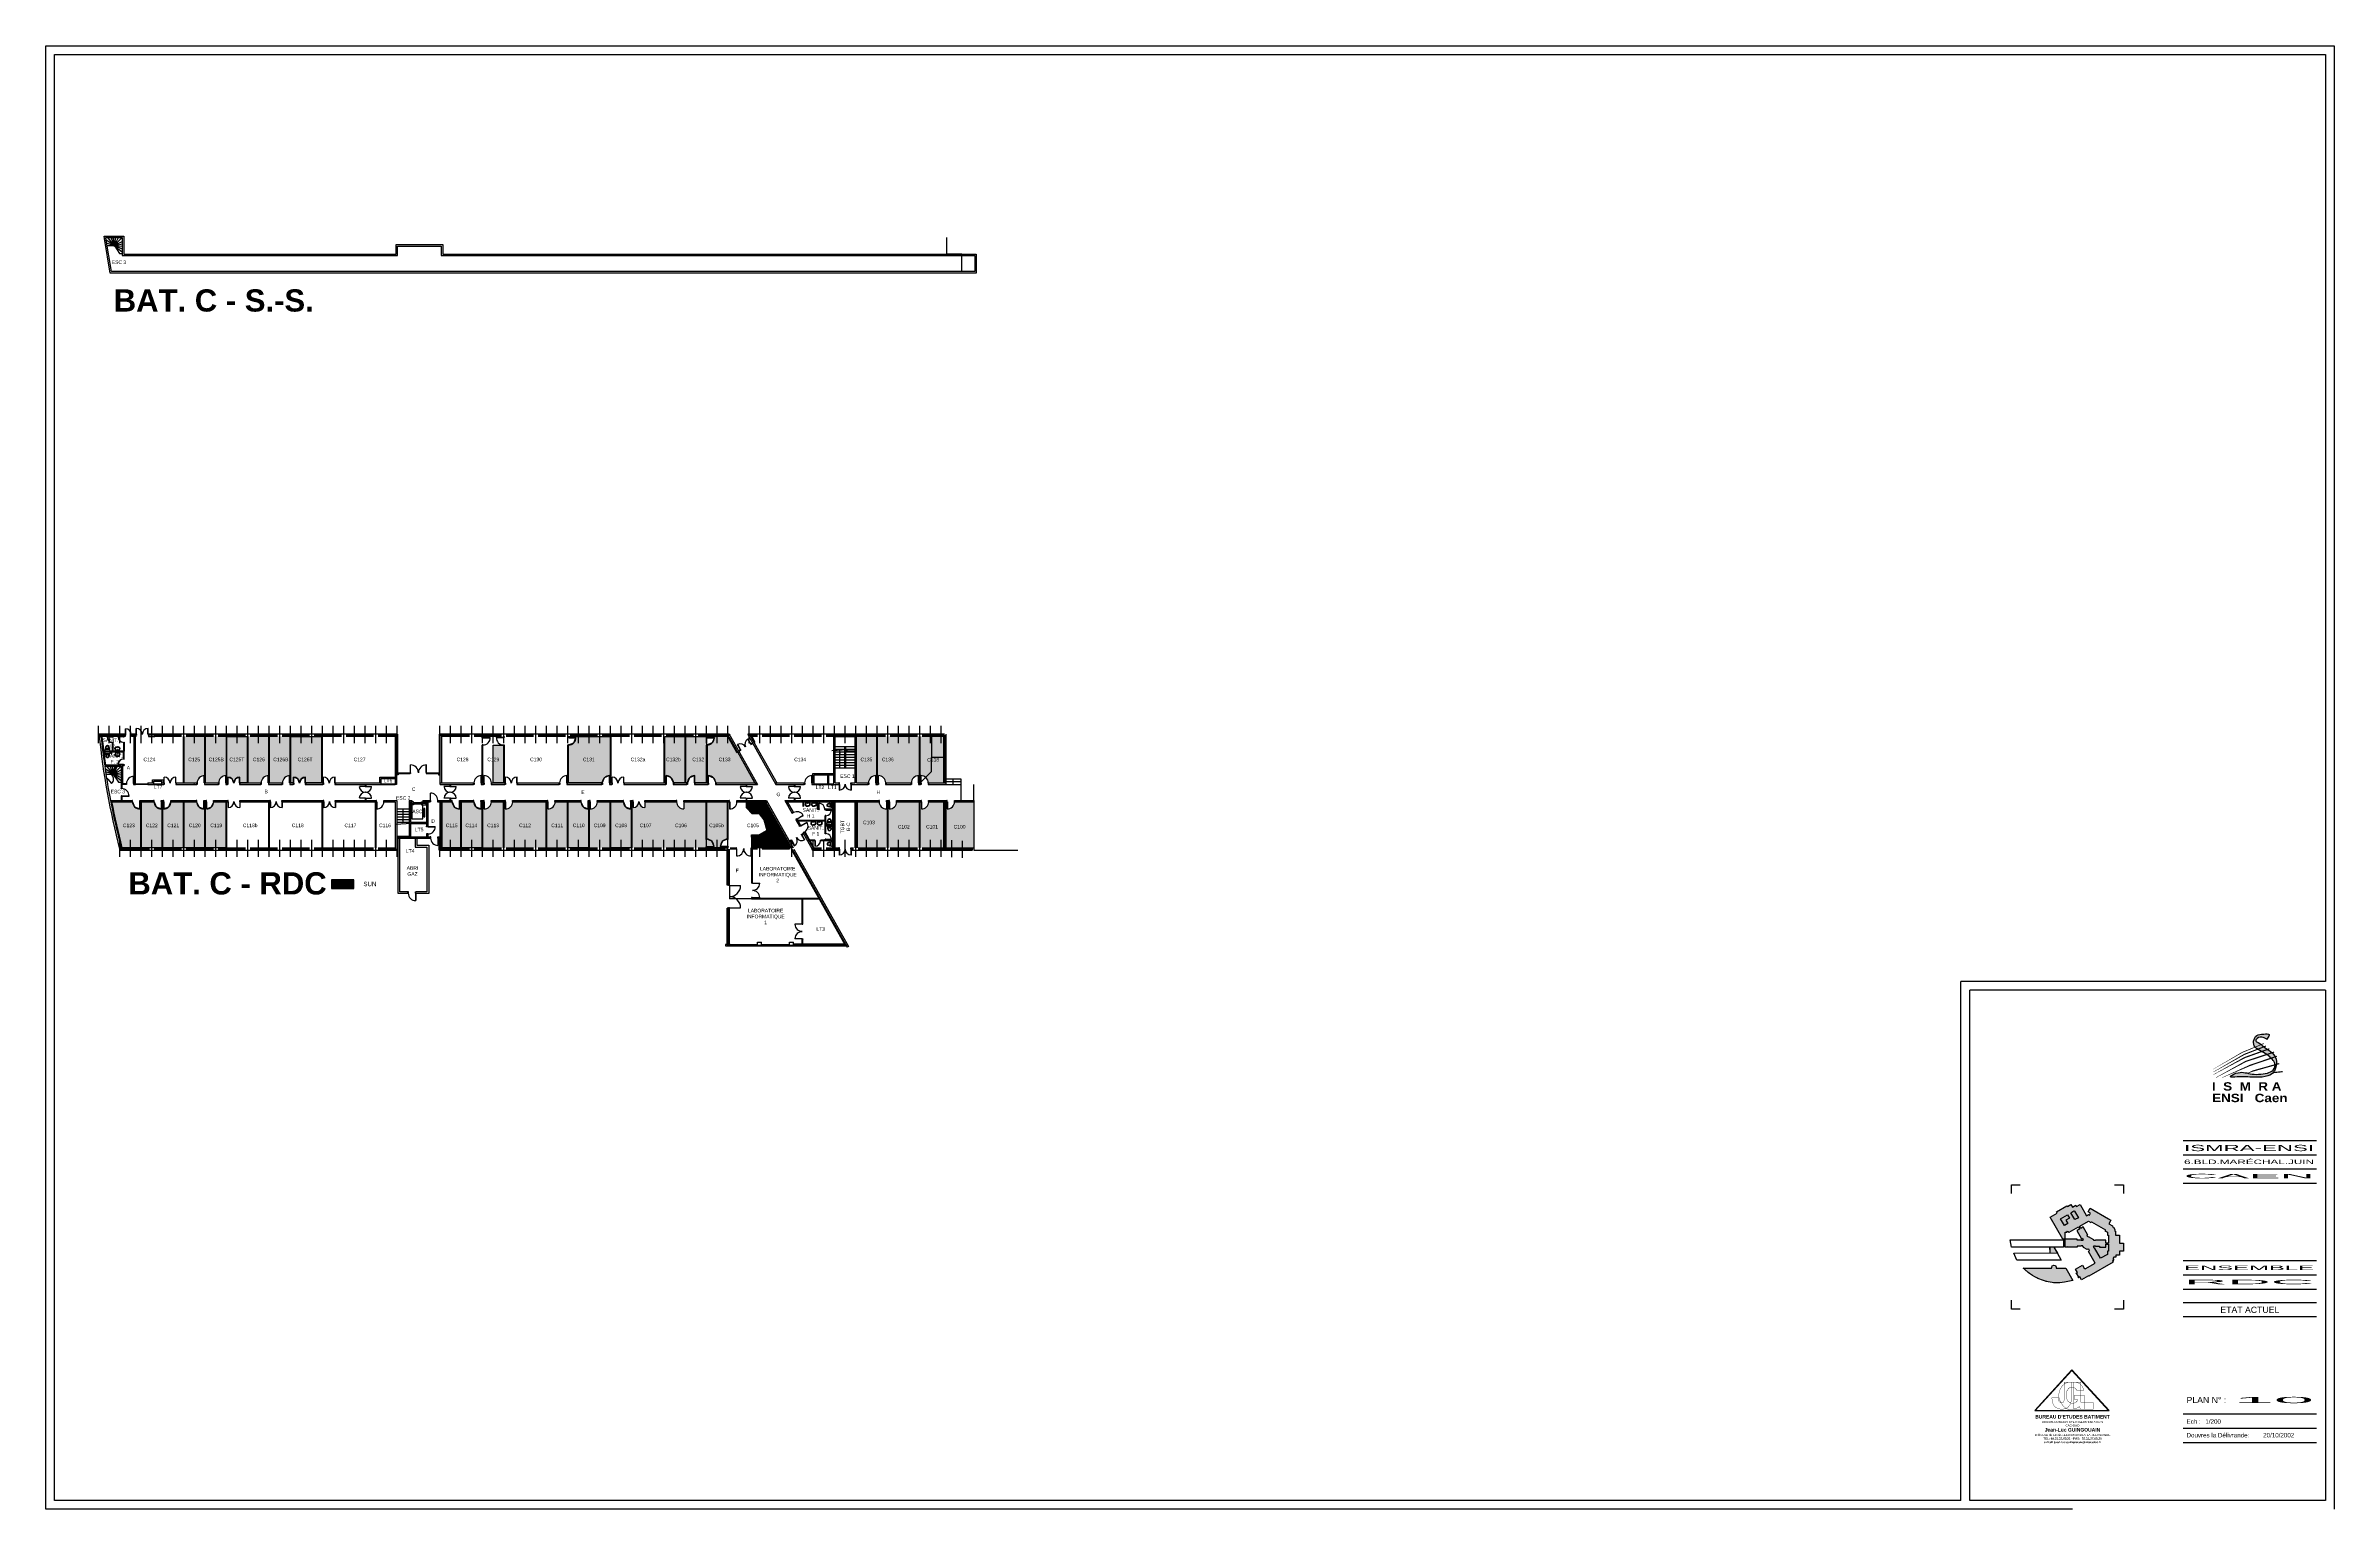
# Paper-space layout 'RC_ABC_PHASE1_200' of a CAD drawing. Extents: x 38 to 1325, y 1 to 825.
# The model-space entities are those that its viewports show. They can reach past a viewport. Long polylines and large blocks are cut down to what shows.
import ezdxf
from ezdxf.enums import TextEntityAlignment as Align

# ---------------------------------------------------------------- set-up
doc = ezdxf.new("R2010")
doc.units = 0
doc.header["$MEASUREMENT"] = 0
for name, pattern in [('AXES', [2, 1.25, -0.25, 0.25, -0.25]), ('CACHE', [0.375, 0.25, -0.125]), ('DISCONTINU2', [0.375, 0.25, -0.125])]:
    doc.linetypes.add(name, pattern=pattern)
doc.layers.get('0').update_dxf_attribs({"linetype": 'CONTINUOUS'})
for name, color, linetype in [('BA_AXE_TRAME', 253, 'AXES'), ('BA_CLOISON_EXISTANTE', 4, 'CONTINUOUS'), ('BA_CLOISON_HACH', 8, 'CONTINUOUS'), ('BA_DOUBLAGE', 134, 'CONTINUOUS'), ('BA_ESCALIER', 8, 'CONTINUOUS'), ('BA_ESCALIER_CACHE', 252, 'DISCONTINU2'), ('BA_MENUIS_EXTERIEURE', 6, 'CONTINUOUS'), ('BA_MENUIS_INTERIEURE', 202, 'CONTINUOUS'), ('BA_STRUCTURE', 5, 'CONTINUOUS'), ('EQ_SANITAIRE', 60, 'CONTINUOUS'), ('ESP_PAP_CADRE', 7, 'CONTINUOUS'), ('ESP_PAP_FENETRE', 2, 'CONTINUOUS'), ('Nom. Circulation', 1, 'CONTINUOUS'), ('Nom. Texte', 250, 'CONTINUOUS'), ('reperage', 7, 'CONTINUOUS'), ('Sous-sol', 1, 'CONTINUOUS'), ('SUN', 2, 'CONTINUOUS'), ('TXT_REP_PIECE', 250, 'CONTINUOUS')]:
    doc.layers.add(name, color=color, linetype=linetype)
doc.layers.get('ESP_PAP_FENETRE').off()
doc.styles.add('ARIAL', font='arial.ttf')
doc.styles.add('BOLD', font='BOLD.SHX')

# ---------------------------------------------------------------- blocks, each defined once
blk = doc.blocks.new('LOGO')
h = blk.add_hatch(color=256)
edge = h.paths.add_edge_path()
edge.add_spline(control_points=[(211.422, 122.251), (211.42, 122.253), (211.431, 122.268), (211.451, 122.299), (211.383, 122.291), (211.333, 122.294), (211.304, 122.237), (211.317, 122.176), (211.379, 122.151), (211.431, 122.117), (211.467, 122.082), (211.496, 122.043), (211.479, 121.987), (211.395, 121.956), (211.284, 121.955), (211.196, 121.99), (211.088, 121.93), (211.23, 121.944), (211.306, 121.93), (211.417, 121.938), (211.479, 121.969), (211.497, 122.023), (211.508, 122.091), (211.452, 122.152), (211.392, 122.187), (211.361, 122.219), (211.319, 122.234), (211.345, 122.271), (211.385, 122.267), (211.402, 122.262), (211.426, 122.247), (211.422, 122.251)], knot_values=[0, 0, 0, 0, 0.010426, 0.041401, 0.086218, 0.146718, 0.199089, 0.249871, 0.315285, 0.38436, 0.437999, 0.46684, 0.524819, 0.578673, 0.722284, 0.839462, 0.894906, 0.951022, 1.111079, 1.209303, 1.267872, 1.301859, 1.376201, 1.460954, 1.528252, 1.581362, 1.60744, 1.630345, 1.682522, 1.703546, 1.7183, 1.7183, 1.7183, 1.7183], degree=3, periodic=0)
for points in [[(210.975, 121.978, 0.00278, 0.009, 0), (211.233, 122.125, 0.009, 0.009, 0), (211.412, 122.194, 0.009, 0.009, 0)], [(210.975, 121.956, 0.00259, 0.01, 0), (211.235, 122.098, 0.01, 0.01, 0), (211.44, 122.171, 0.01, 0.01, 0)], [(210.975, 122.002, 0.0017, 0.006, 0), (211.212, 122.14, 0.006, 0.006, 0), (211.394, 122.215, 0.006, 0.006, 0)], [(210.996, 121.931, 0.00294, 0.01, 0), (211.244, 122.066, 0.01, 0.01, 0), (211.48, 122.144, 0.01, 0.01, 0)], [(211.048, 121.931, 0.00251, 0.01, 0), (211.282, 122.034, 0.01, 0.01, 0), (211.503, 122.109, 0.01, 0.01, 0)], [(211.259, 121.967, 0.003, 0.01, 0), (211.303, 121.986, 0.01, 0.01, 0), (211.523, 122.048, 0.01, 0.01, 0)], [(211.476, 121.973, 0.003, 0.01, 0), (211.476, 121.973, 0.01, 0.01, 0), (211.551, 121.981, 0.01, 0.01, 0)]]:
    blk.add_lwpolyline(points, format="xyseb")
at = {"start_tangent": (-0.651755, 0.75843), "end_tangent": (-0.651755, 0.75843)}
blk.add_spline([(211.422, 122.251), (211.426, 122.261), (211.439, 122.289), (211.394, 122.294), (211.335, 122.282), (211.31, 122.236), (211.322, 122.186), (211.376, 122.15), (211.434, 122.112), (211.472, 122.074), (211.487, 122.05), (211.472, 121.994), (211.424, 121.969), (211.281, 121.964), (211.163, 121.967), (211.116, 121.939), (211.172, 121.937), (211.332, 121.934), (211.429, 121.947), (211.479, 121.979), (211.492, 122.01), (211.497, 122.084), (211.446, 122.152), (211.391, 122.191), (211.348, 122.223), (211.327, 122.237), (211.338, 122.257), (211.39, 122.265), (211.409, 122.257), (211.422, 122.251)], degree=3, dxfattribs=at)
at = {"insert": (210.963, 121.893), "char_height": 0.07, "width": 5, "attachment_point": 1, "line_spacing_factor": 1.5}
blk.add_mtext('{\\fArial Black|b0|i0|c0|p34;I  S  M  R A}', dxfattribs=at)
at = {"insert": (210.964, 121.797), "char_height": 0.07, "width": 5, "attachment_point": 1}
blk.add_mtext('{\\fArial Black|b0|i0|c0|p34;ENSI   Caen}', dxfattribs=at)
blk = doc.blocks.new('Siglejl')
at = {"color": 3, "linetype": 'Continuous'}
for p, q in [((2.38, 20.46), (4.99, 23.32)), ((4.99, 23.29), (2.41, 20.48)), ((4.99, 23.32), (7.6, 20.46)), ((4.99, 23.29), (7.57, 20.48)), ((2.38, 20.46), (7.6, 20.46)), ((2.41, 20.48), (7.57, 20.48))]:
    blk.add_line(p, q, dxfattribs=at)
at = {"color": 3, "linetype": 'Continuous', "const_width": 0.0232}
for points in [[(4.99, 23.3), (2.4, 20.47)], [(4.99, 23.3), (7.58, 20.47)], [(3.58, 21.38), (3.6, 21.16), (3.65, 20.97), (3.7, 20.84), (3.78, 20.75), (3.9, 20.66), (4.03, 20.6), (4.21, 20.56), (4.49, 20.58), (4.61, 20.63), (4.76, 20.74), (4.9, 20.95), (4.94, 21.12), (4.93, 22.47)], [(4.95, 22.47), (4.44, 22.47), (4.44, 21.21), (4.43, 21.14), (4.37, 21.04), (4.31, 21.02), (4.2, 21.02), (4.14, 21.05), (4.08, 21.11), (4.06, 21.21), (4.03, 21.38), (3.58, 21.38)], [(5.52, 20.77), (5.43, 20.69), (5.32, 20.63), (5.19, 20.59), (4.98, 20.53), (4.73, 20.55), (4.54, 20.64), (4.36, 20.8), (4.19, 21.07), (4.09, 21.28), (4.07, 21.53), (4.09, 21.77), (4.14, 21.91), (4.29, 22.18), (4.51, 22.37), (4.71, 22.45), (4.91, 22.47), (5.11, 22.47), (5.31, 22.45), (5.52, 22.37), (5.7, 22.19), (5.79, 22.02), (5.81, 21.88), (5.33, 21.87)], [(5.33, 21.87), (5.27, 21.98), (5.16, 22.07), (5.07, 22.1), (4.94, 22.11), (4.81, 22.06), (4.76, 22.02), (4.66, 21.89), (4.59, 21.72), (4.58, 21.57), (4.6, 21.43), (4.64, 21.26), (4.73, 21.1), (4.86, 21.02), (4.98, 20.97), (5.14, 20.99), (5.28, 21.06), (5.36, 21.14), (5.39, 21.21), (5.16, 21.24), (5.17, 21.54), (5.86, 21.54), (5.86, 20.56)], [(5.09, 20.56), (5.09, 22.47)], [(5.09, 20.56), (6.48, 20.56), (6.48, 21.05)], [(5.61, 21.05), (5.61, 22.47), (5.11, 22.47)], [(6.48, 21.05), (5.61, 21.05)], [(2.4, 20.47), (7.58, 20.47)], [(5.52, 20.77), (5.58, 20.56)]]:
    blk.add_lwpolyline(points, dxfattribs=at)
at = {"color": 3, "insert": (5.03, 19.14), "char_height": 0.25, "width": 7.7819, "attachment_point": 5, "style": 'BOLD'}
blk.add_mtext("\\fArial|b1|i0|c0|p34;BUREAU D'ETUDES BATIMENT\\P\\fArial|b0|i0|c0|p34;\\H0.15;DESSIN-CONCEPTION-REGLEMENTATION\\PCAO-DAO\\P\\fArial|b1|i0|c0|p34;\\H0.25;Jean-Luc GUINGOUAIN\\P\\fArial|b0|i0|c0|p34;\\H0.15;10bis Rue du Lavoir-14440 DOUVRES LA DELIVRANDE\\P\\fArial|b1|i0|c0|p34;TEL: 02.31.37.60.21 - FAX:  02.31.37.60.20\\Pe-mail: jean-luc.guingouain@wanadoo.fr", dxfattribs=at)
blk = doc.blocks.new('REPERAGE2')
at = {"layer": 'reperage'}
for p, q in [((-34869, 12312), (-34869, 12716)), ((-34118, 12715), (-33504, 11619))]:
    blk.add_line(p, q, dxfattribs=at)
for points in [[(-33668, 19067), (-31794, 20141), (-31705, 19985), (-31080, 20343), (-30811, 19875), (-30187, 20233), (-30053, 19999), (-29428, 20357), (-28277, 18349), (-27929, 18548), (-27753, 18446), (-27544, 18804), (-27996, 19067), (-27626, 19702), (-24359, 17802), (-23892, 17530), (-24254, 16908), (-23631, 16546), (-23701, 16427), (-23429, 16269), (-23218, 15903), (-23213, 15572), (-23073, 15572), (-23075, 14852), (-22355, 14850), (-22360, 13409), (-21640, 13407), (-21644, 11967), (-22364, 11970), (-22366, 11250), (-23032, 11252), (-23033, 10937), (-23363, 10938), (-23536, 10640), (-23372, 10354), (-23615, 10214), (-23506, 10023), (-27878, 7517), (-27919, 7589), (-29164, 6876), (-29451, 7376), (-29738, 7212), (-29763, 7255), (-29650, 7320), (-30050, 8018), (-30163, 7954), (-30188, 7997), (-29901, 8161), (-30258, 8784), (-29009, 9500), (-28618, 8819), (-28549, 8858), (-28526, 8817), (-26725, 9849), (-27934, 11958), (-27718, 12081), (-27854, 12320), (-27949, 12266), (-28064, 12332), (-28164, 12275), (-28838, 12667), (-28838, 12782), (-28952, 12849), (-28952, 12958), (-29212, 12959), (-29212, 12885), (-29932, 12887), (-29933, 12712), (-32093, 12719), (-32093, 14145), (-32507, 14146), (-34783, 18117), (-33534, 18833)], [(-32952, 17818), (-31703, 18534), (-31345, 17909), (-31969, 17551), (-31611, 16927), (-32236, 16569)], [(-31078, 18892), (-30531, 19205), (-30525, 19209), (-30412, 19178), (-29737, 18001), (-30363, 17644)], [(-29490, 16483), (-27932, 17376), (-27470, 17107), (-27379, 17262), (-24890, 15814), (-24980, 15659), (-24516, 15390), (-24520, 14856), (-24340, 14856), (-24345, 13416), (-24791, 13417), (-24789, 13961), (-26679, 13967), (-26679, 13893), (-26939, 13894), (-26939, 14003), (-27942, 14587), (-28037, 14532), (-28178, 14779), (-28040, 14859), (-28883, 16330), (-29308, 16086), (-29519, 16455), (-29485, 16474)], [(-41940, 14010), (-32408, 14004), (-32409, 12730), (-41701, 12710)], [(-32079, 15410), (-31798, 15409), (-31697, 15578), (-31393, 15401), (-31390, 15406), (-31379, 15400), (-29730, 16345), (-29514, 15968), (-30001, 15689), (-29148, 14201), (-28986, 14294), (-28854, 14064), (-28949, 14009), (-28949, 13906), (-29209, 13901), (-29209, 13975), (-29929, 13977), (-29928, 14152), (-32088, 14159)], [(-27037, 12788), (-26942, 12843), (-26942, 12946), (-26682, 12951), (-26682, 12877), (-25962, 12875), (-25963, 12701), (-24793, 12697), (-24791, 13222), (-24345, 13221), (-24349, 11976), (-24529, 11976), (-24531, 11418), (-25766, 10710), (-26841, 12584), (-26900, 12550)], [(-41332, 11655), (-33542, 11685), (-32806, 10371), (-40743, 10368)], [(-39609, 8947), (-34542, 8952), (-34520, 9104), (-34417, 9382), (-34128, 9496), (-33849, 9391), (-33728, 9104), (-33715, 8952), (-31992, 8951), (-30732, 6701), (-32222, 6404), (-33073, 6306), (-33771, 6289), (-34188, 6338), (-34429, 6364), (-34792, 6416), (-35157, 6485), (-35409, 6522), (-35495, 6543), (-35654, 6585), (-35972, 6700), (-36323, 6819), (-36674, 6956), (-36997, 7076), (-37211, 7201), (-37533, 7370), (-37940, 7610), (-38139, 7739), (-38351, 7859), (-38528, 8013), (-38729, 8169), (-38820, 8242), (-39005, 8398), (-39104, 8485), (-39269, 8638), (-39372, 8736), (-39526, 8861)]]:
    blk.add_lwpolyline(points, close=True, dxfattribs=at)
for points in [[(-34869, 12716), (-34865, 11680)], [(-34129, 12731), (-33542, 11685)], [(-31599, 12742), (-32093, 12719), (-32119, 13278)]]:
    blk.add_lwpolyline(points, dxfattribs=at)
blk = doc.blocks.new('WC')
for p, q in [((-36, 22), (-57, 15)), ((-39, 16), (-55, 11)), ((-26, 5), (-26, 0)), ((-26, -5), (-26, 0)), ((-20, 14), (-23, 14)), ((-22, 12), (-22, 0)), ((-22, -12), (-22, 0)), ((-20, -21), (-20, 21)), ((-5, 28), (-16, 26)), ((0, -23), (0, 23)), ((-36, -22), (-57, -15)), ((-39, -16), (-55, -11)), ((-20, -14), (-23, -14)), ((-5, -28), (-16, -26))]:
    blk.add_line(p, q)
for centre, radius, start, end in [((-49, 0), 16.2, 116.4444, 180), ((-49, 0), 16.2, 180, 243.5556), ((-49, 0), 16.2, 178.1961, 178.7319), ((-49, 0), 12.2, 116.4444, 180), ((-49, 0), 12.2, 180, 243.5556), ((-37, 5), 11, 0, 102.4), ((-32, 12), 10, 0, 108.6162), ((-21, 0), 11.5, 134.9643, 225.0357), ((-15, 21), 5, 101.0796, 180), ((-5, 23), 5, 0, 90), ((-37, -5), 11, 257.6, 0), ((-32, -12), 10, 251.3838, 0), ((-15, -21), 5, 180, 258.9204), ((-5, -23), 5, 270, 0)]:
    blk.add_arc(centre, radius, start, end)
blk = doc.blocks.new('LAV60')
for p, q in [((-14, 0), (0, 0)), ((14, 0), (0, 0)), ((-24, -7), (-30, -30)), ((-26, -31), (-22, -19)), ((-13, -12), (0, -12)), ((-11, -50), (0, -50)), ((-11, -55), (0, -55)), ((13, -12), (0, -12)), ((11, -50), (0, -50)), ((11, -55), (0, -55)), ((26, -31), (22, -19)), ((24, -7), (30, -30))]:
    blk.add_line(p, q)
for centre, radius in [((-6, -6), 2.61), ((0, -18), 2.54), ((0, -6), 1.44), ((6, -6), 2.61)]:
    blk.add_circle(centre, radius)
for centre, radius, start, end in [((-14, -10), 10, 90, 164.0546), ((14, -10), 10, 15.9454, 90), ((-11, -35), 20, 164.0546, 270), ((-11, -35), 15, 164.0546, 270), ((-13, -22), 10, 90, 164.0546), ((11, -35), 20, 270, 15.9454), ((11, -35), 15, 270, 15.9454), ((13, -22), 10, 15.9454, 90)]:
    blk.add_arc(centre, radius, start, end)

msp = doc.modelspace()

# ---------------------------------------------------------------- hatches: boundary and pattern name
at = {"layer": 'BA_ESCALIER'}
for points in [[(-8684, 10132), (-8674, 10132), (-8684, 10174), (-8694, 10132)], [(-16845, 9944), (-16830, 9929), (-16826, 9938)], [(-7409, 9828), (-7404, 9828), (-7409, 9849), (-7414, 9828)], [(-13601, 9377), (-13610, 9377), (-13601, 9344), (-13593, 9377)]]:
    msp.add_hatch(color=256, dxfattribs=at).paths.add_polyline_path(points)
at = {"layer": 'Sous-sol'}
msp.add_hatch(color=256, dxfattribs=at).paths.add_polyline_path([(-16833, 15893), (-16817, 15878), (-16813, 15887)])
at = {"layer": 'SUN'}
h = msp.add_hatch(color=256, dxfattribs=at)
h.dxf.hatch_style = 1
h.paths.add_polyline_path([(-15829, 10326), (-16041, 10326), (-16062, 10326), (-16062, 9803), (-15919, 9803), (-15916, 9803, -0.424281), (-15833, 9885), (-15833, 9803), (-15829, 9803)])
h.paths.add_polyline_path([(-15587, 10326), (-15681, 10326), (-15731, 10326), (-15822, 10326), (-15822, 9803), (-15677, 9803), (-15673, 9803, -0.424281), (-15590, 9885), (-15590, 9803), (-15587, 9803)])
h.paths.add_polyline_path([(-15109, 10326), (-15321, 10326), (-15342, 10326), (-15342, 9803), (-15199, 9803), (-15196, 9803, -0.424281), (-15113, 9885), (-15113, 9803), (-15109, 9803)])
h.paths.add_polyline_path([(-14869, 10326), (-14961, 10326), (-15011, 10326), (-15102, 10326), (-15102, 9803), (-14959, 9803), (-14956, 9803, -0.424281), (-14873, 9885), (-14873, 9803), (-14869, 9803)])
h.paths.add_polyline_path([(-16026, 10026), (-15872, 10026), (-15872, 10108), (-16026, 10108)], flags=24)
h.paths.add_polyline_path([(-15797, 10026), (-15606, 10026), (-15606, 10108), (-15797, 10108)], flags=24)
h.paths.add_polyline_path([(-15298, 10026), (-15145, 10026), (-15145, 10108), (-15298, 10108)], flags=24)
h.paths.add_polyline_path([(-15070, 10026), (-14879, 10026), (-14879, 10108), (-15070, 10108)], flags=24)
h = msp.add_hatch(color=256, dxfattribs=at)
h.dxf.hatch_style = 1
h.paths.add_polyline_path([(-15349, 10326), (-15580, 10326), (-15580, 9803), (-15570, 9803), (-15570, 9868, -0.414137), (-15504, 9802, -0.414214), (-15437, 9868), (-15437, 9803), (-15349, 9803)])
h.paths.add_polyline_path([(-15564, 10026), (-15376, 10026), (-15376, 10108), (-15564, 10108)], flags=24)
h = msp.add_hatch(color=256, dxfattribs=at)
h.dxf.hatch_style = 1
h.paths.add_polyline_path([(-14513, 10326), (-14862, 10326), (-14862, 9803), (-14831, 9803), (-14831, 9868, -0.414137), (-14764, 9802, -0.414137), (-14698, 9868), (-14698, 9803), (-14513, 9803)])
h.paths.add_polyline_path([(-14796, 10026), (-14608, 10026), (-14608, 10108), (-14796, 10108)], flags=24)
h = msp.add_hatch(color=256, dxfattribs=at)
h.dxf.hatch_style = 1
h.paths.add_polyline_path([(-11264, 10326), (-11737, 10326), (-11737, 10314), (-11655, 10314, -0.424281), (-11737, 10231), (-11737, 9803), (-11359, 9803, -0.424341), (-11276, 9885), (-11276, 9885), (-11276, 9803), (-11264, 9803)])
h.paths.add_polyline_path([(-11583, 10026), (-11429, 10026), (-11429, 10108), (-11583, 10108)], flags=24)
h = msp.add_hatch(color=256, dxfattribs=at)
h.dxf.hatch_style = 1
h.paths.add_polyline_path([(-10424, 10326), (-10655, 10326), (-10655, 9803), (-10640, 9803), (-10640, 9885, -0.424281), (-10557, 9803), (-10424, 9803)])
h.paths.add_polyline_path([(-10650, 10026), (-10466, 10026), (-10466, 10108), (-10650, 10108)], flags=24)
h = msp.add_hatch(color=256, dxfattribs=at)
h.dxf.hatch_style = 1
h.paths.add_polyline_path([(-10186, 10227), (-10186, 10326), (-10417, 10326), (-10417, 9803), (-10401, 9803, -0.424281), (-10318, 9885), (-10318, 9803), (-10186, 9803)])
h.paths.add_polyline_path([(-10354, 10026), (-10201, 10026), (-10201, 10108), (-10354, 10108)], flags=24)
h = msp.add_hatch(color=256, dxfattribs=at)
h.dxf.hatch_style = 1
h.paths.add_polyline_path([(-10179, 9803), (-10165, 9803), (-10165, 9885, -0.424281), (-10082, 9803), (-9640, 9803), (-9834, 10150), (-9843, 10145), (-9944, 10326), (-10179, 10326), (-10179, 10317), (-10179, 10317), (-10179, 10313), (-10097, 10313), (-10097, 10313, -0.424341), (-10179, 10230), (-10179, 10227), (-10179, 10227)])
h.paths.add_polyline_path([(-10059, 10026), (-9905, 10026), (-9905, 10108), (-10059, 10108)], flags=24)
h = msp.add_hatch(color=256, dxfattribs=at)
h.dxf.hatch_style = 1
h.paths.add_polyline_path([(-8269, 10326), (-8498, 10326), (-8498, 9803), (-8366, 9803), (-8362, 9803, -0.424281), (-8279, 9885), (-8279, 9803), (-8276, 9803), (-8269, 9803)])
h.paths.add_polyline_path([(-7656, 10326), (-7761, 10326), (-7782, 10326), (-7782, 9803), (-7774, 9812), (-7774, 9885, -0.183608), (-7720, 9866), (-7658, 9927), (-7658, 10088), (-7656, 10088)])
h.paths.add_polyline_path([(-7519, 10326), (-7656, 10326), (-7656, 10088), (-7519, 10088)])
h.paths.add_polyline_path([(-7519, 10088), (-7658, 10088), (-7658, 9927), (-7720, 9866, -0.223279), (-7691, 9803), (-7687, 9803), (-7519, 9803)])
h.paths.add_polyline_path([(-8463, 10026), (-8310, 10026), (-8310, 10108), (-8463, 10108)], flags=24)
h.paths.add_polyline_path([(-7713, 10020), (-7559, 10020), (-7559, 10102), (-7713, 10102)], flags=9)
h = msp.add_hatch(color=256, dxfattribs=at)
h.dxf.hatch_style = 1
h.paths.add_polyline_path([(-7789, 10326), (-7811, 10326), (-8121, 10326), (-8171, 10326), (-8262, 10326), (-8262, 9803), (-8252, 9803), (-8252, 9885, -0.419182), (-8169, 9805), (-8169, 9803), (-8165, 9803), (-7884, 9803), (-7880, 9803, -0.424281), (-7797, 9885), (-7797, 9805), (-7797, 9803), (-7794, 9803), (-7789, 9803)])
h.paths.add_polyline_path([(-8223, 10026), (-8070, 10026), (-8070, 10108), (-8223, 10108)], flags=24)
h = msp.add_hatch(color=256, dxfattribs=at)
h.dxf.hatch_style = 1
h.paths.add_polyline_path([(-12469, 10227), (-12585, 10227), (-12585, 9803), (-12469, 9803)])
h.paths.add_polyline_path([(-12661, 10026), (-12508, 10026), (-12508, 10108), (-12661, 10108)], flags=9)
h = msp.add_hatch(color=256, dxfattribs=at)
h.dxf.hatch_style = 1
h.paths.add_polyline_path([(-16643, 9591), (-16878, 9591), (-16824, 9332), (-16762, 9073), (-16549, 9073), (-16549, 9591), (-16560, 9591), (-16560, 9510, -0.424281)])
h.paths.add_polyline_path([(-16401, 9591), (-16542, 9591), (-16542, 9073), (-16309, 9073), (-16309, 9591), (-16318, 9591), (-16318, 9510, -0.424281)])
h.paths.add_polyline_path([(-16069, 9591), (-16210, 9591, -0.424281), (-16293, 9510), (-16293, 9591), (-16302, 9591), (-16302, 9073), (-16069, 9073)])
h.paths.add_polyline_path([(-16062, 9073), (-15829, 9073), (-15829, 9591), (-15839, 9591), (-15839, 9510, -0.424281), (-15922, 9591), (-16062, 9591)])
h.paths.add_polyline_path([(-15822, 9073), (-15589, 9073), (-15589, 9591), (-15729, 9591, -0.424281), (-15812, 9510), (-15812, 9591), (-15822, 9591)])
h.paths.add_polyline_path([(-16761, 9283), (-16608, 9283), (-16608, 9366), (-16761, 9366)], flags=24)
h.paths.add_polyline_path([(-16503, 9283), (-16349, 9283), (-16349, 9366), (-16503, 9366)], flags=24)
h.paths.add_polyline_path([(-16258, 9283), (-16104, 9283), (-16104, 9366), (-16258, 9366)], flags=24)
h.paths.add_polyline_path([(-16020, 9283), (-15866, 9283), (-15866, 9366), (-16020, 9366)], flags=24)
h.paths.add_polyline_path([(-15778, 9283), (-15624, 9283), (-15624, 9366), (-15778, 9366)], flags=24)
h = msp.add_hatch(color=256, dxfattribs=at)
h.dxf.hatch_style = 1
h.paths.add_polyline_path([(-12949, 9591), (-12964, 9591), (-12964, 9508), (-12969, 9510, -0.407786), (-13047, 9591), (-13160, 9591), (-13160, 9073), (-12949, 9073)])
h.paths.add_polyline_path([(-13129, 9283), (-12975, 9283), (-12975, 9366), (-13129, 9366)], flags=24)
h = msp.add_hatch(color=256, dxfattribs=at)
h.dxf.hatch_style = 1
h.paths.add_polyline_path([(-12709, 9591), (-12722, 9591), (-12722, 9510, -0.424281), (-12805, 9591), (-12942, 9591), (-12942, 9073), (-12709, 9073)])
h.paths.add_polyline_path([(-12908, 9283), (-12755, 9283), (-12755, 9366), (-12908, 9366)], flags=24)
h = msp.add_hatch(color=256, dxfattribs=at)
h.dxf.hatch_style = 1
h.paths.add_polyline_path([(-12469, 9591), (-12602, 9591), (-12606, 9591, -0.424281), (-12689, 9510), (-12689, 9591), (-12692, 9591), (-12702, 9591), (-12702, 9073), (-12491, 9073), (-12469, 9073)])
h.paths.add_polyline_path([(-12663, 9283), (-12510, 9283), (-12510, 9366), (-12663, 9366)], flags=24)
h = msp.add_hatch(color=256, dxfattribs=at)
h.dxf.hatch_style = 1
h.paths.add_polyline_path([(-11989, 9591), (-12363, 9591), (-12366, 9591, -0.424281), (-12449, 9510), (-12449, 9590), (-12449, 9591), (-12453, 9591), (-12462, 9591), (-12462, 9073), (-12441, 9073), (-12131, 9073), (-12106, 9073), (-12081, 9073), (-11989, 9073)])
h.paths.add_polyline_path([(-12304, 9283), (-12151, 9283), (-12151, 9366), (-12304, 9366)], flags=24)
h = msp.add_hatch(color=256, dxfattribs=at)
h.dxf.hatch_style = 1
h.paths.add_polyline_path([(-11749, 9591), (-11885, 9591), (-11888, 9591, -0.424281), (-11971, 9510), (-11971, 9591), (-11975, 9591), (-11982, 9591), (-11982, 9073), (-11771, 9073), (-11749, 9073)])
h.paths.add_polyline_path([(-11269, 9591), (-11410, 9591), (-11413, 9591, -0.424281), (-11496, 9510), (-11496, 9591), (-11502, 9591), (-11502, 9073), (-11411, 9073), (-11386, 9073), (-11361, 9073), (-11269, 9073)])
h.paths.add_polyline_path([(-11938, 9283), (-11785, 9283), (-11785, 9366), (-11938, 9366)], flags=24)
h.paths.add_polyline_path([(-11465, 9283), (-11311, 9283), (-11311, 9366), (-11465, 9366)], flags=24)
h = msp.add_hatch(color=256, dxfattribs=at)
h.dxf.hatch_style = 1
h.paths.add_polyline_path([(-11509, 9591), (-11515, 9591), (-11515, 9510, -0.424281), (-11598, 9591), (-11601, 9591), (-11742, 9591), (-11742, 9073), (-11509, 9073)])
h.paths.add_polyline_path([(-11700, 9283), (-11547, 9283), (-11547, 9366), (-11700, 9366)], flags=24)
h = msp.add_hatch(color=256, dxfattribs=at)
h.dxf.hatch_style = 1
h.paths.add_polyline_path([(-11120, 9591), (-11262, 9591), (-11262, 9073), (-11029, 9073), (-11029, 9591), (-11037, 9591), (-11037, 9510, -0.422656)])
h.paths.add_polyline_path([(-11223, 9283), (-11069, 9283), (-11069, 9366), (-11223, 9366)], flags=24)
h = msp.add_hatch(color=256, dxfattribs=at)
h.dxf.hatch_style = 1
h.paths.add_polyline_path([(-10189, 9591), (-10439, 9591), (-10439, 9510, -0.419182), (-10522, 9590), (-10522, 9591), (-10525, 9591), (-10879, 9591), (-10879, 9526, -0.414137), (-10945, 9593, -0.414137), (-11012, 9526), (-11012, 9590), (-11012, 9591), (-11015, 9591), (-11022, 9591), (-11022, 9073), (-11001, 9073), (-10691, 9073), (-10666, 9073), (-10641, 9073), (-10331, 9073), (-10306, 9073), (-10281, 9073), (-10189, 9073), (-10189, 9084), (-10189, 9089), (-10186, 9163), (-10186, 9089), (-10181, 9089), (-10181, 9089), (-10100, 9089, 0.42246), (-10184, 9170), (-10184, 9168), (-10189, 9168), (-10189, 9174)])
h.paths.add_polyline_path([(-10549, 9283), (-10396, 9283), (-10396, 9366), (-10549, 9366)], flags=24)
h.paths.add_polyline_path([(-10948, 9283), (-10794, 9283), (-10794, 9366), (-10948, 9366)], flags=24)
h = msp.add_hatch(color=256, dxfattribs=at)
h.dxf.hatch_style = 1
h.paths.add_polyline_path([(-9949, 9591), (-10182, 9591), (-10182, 9170, -0.424281), (-10101, 9087), (-10182, 9087), (-10182, 9073), (-9949, 9073), (-9949, 9087), (-10031, 9087, -0.42214), (-9950, 9170)])
h.paths.add_polyline_path([(-10166, 9283), (-9981, 9283), (-9981, 9366), (-10166, 9366)], flags=24)
h = msp.add_hatch(dxfattribs=at)
h.set_pattern_fill('ANSI31', color=256)
h.paths.add_polyline_path([(-9521, 9591), (-9737, 9591), (-9737, 9521), (-9671, 9455), (-9592, 9455), (-9539, 9388), (-9506, 9268), (-9364, 9168), (-9310, 9073), (-9251, 9073), (-9242, 9073), (-9278, 9137), (-9269, 9142)])
h.paths.add_polyline_path([(-9364, 9168), (-9506, 9268), (-9592, 9218), (-9679, 9218), (-9679, 9073), (-9611, 9073), (-9586, 9073), (-9561, 9073), (-9310, 9073)], flags=17)
h = msp.add_hatch(color=256, dxfattribs=at)
h.dxf.hatch_style = 1
h.paths.add_polyline_path([(-8149, 9591), (-8160, 9591), (-8160, 9510, -0.419182), (-8243, 9590), (-8243, 9591), (-8246, 9591), (-8488, 9591), (-8488, 9073), (-8481, 9073), (-8171, 9073), (-8149, 9073)])
h.paths.add_polyline_path([(-8435, 9316), (-8281, 9316), (-8281, 9398), (-8435, 9398)], flags=24)
h = msp.add_hatch(color=256, dxfattribs=at)
h.dxf.hatch_style = 1
h.paths.add_polyline_path([(-7789, 9591), (-8043, 9591), (-8047, 9591, -0.424281), (-8130, 9510), (-8130, 9591), (-8133, 9591), (-8142, 9591), (-8142, 9073), (-8121, 9073), (-7811, 9073), (-7789, 9073)])
h.paths.add_polyline_path([(-7519, 9591), (-7682, 9591), (-7685, 9591, -0.424281), (-7768, 9510), (-7768, 9591), (-7772, 9591), (-7782, 9591), (-7782, 9073), (-7761, 9073), (-7519, 9073)])
h.paths.add_polyline_path([(-7178, 9591), (-7392, 9591), (-7395, 9591, -0.424281), (-7478, 9510), (-7478, 9591), (-7482, 9591), (-7493, 9591), (-7493, 9073), (-7178, 9073)])
h.paths.add_polyline_path([(-8043, 9268), (-7889, 9268), (-7889, 9351), (-8043, 9351)], flags=24)
h.paths.add_polyline_path([(-7721, 9268), (-7568, 9268), (-7568, 9351), (-7721, 9351)], flags=24)
h.paths.add_polyline_path([(-7415, 9268), (-7261, 9268), (-7261, 9351), (-7415, 9351)], flags=24)
h = msp.add_hatch(color=256, dxfattribs=at)
h.dxf.hatch_style = 1
h.paths.add_polyline_path([(-14153, 8614), (-14153, 8714), (-14403, 8714), (-14403, 8614)])

# ---------------------------------------------------------------- linework, layer by layer
at = {"layer": 'BA_AXE_TRAME'}
for p, q in [((-17026, 10250), (-17026, 10445)), ((-16906, 10250), (-16906, 10445)), ((-16786, 10250), (-16786, 10445)), ((-16666, 10250), (-16666, 10445)), ((-16546, 10250), (-16546, 10445)), ((-16546, 10250), (-16546, 10445)), ((-16426, 10250), (-16426, 10445)), ((-16426, 10250), (-16426, 10445)), ((-16306, 10250), (-16306, 10445)), ((-16306, 10250), (-16306, 10445)), ((-16186, 10250), (-16186, 10445)), ((-16186, 10250), (-16186, 10445)), ((-16066, 10250), (-16066, 10445)), ((-16066, 10250), (-16066, 10445)), ((-15946, 10250), (-15946, 10445)), ((-15946, 10250), (-15946, 10445)), ((-15826, 10250), (-15826, 10445)), ((-15826, 10250), (-15826, 10445)), ((-15706, 10250), (-15706, 10445)), ((-15706, 10250), (-15706, 10445)), ((-15586, 10250), (-15586, 10445)), ((-15586, 10250), (-15586, 10445)), ((-15466, 10250), (-15466, 10445)), ((-15466, 10250), (-15466, 10445)), ((-15346, 10250), (-15346, 10445)), ((-15346, 10250), (-15346, 10445)), ((-15226, 10250), (-15226, 10445)), ((-15226, 10250), (-15226, 10445)), ((-15106, 10250), (-15106, 10445)), ((-15106, 10250), (-15106, 10445)), ((-14986, 10250), (-14986, 10445)), ((-14986, 10250), (-14986, 10445)), ((-14866, 10250), (-14866, 10445)), ((-14866, 10250), (-14866, 10445)), ((-14746, 10250), (-14746, 10445)), ((-14746, 10250), (-14746, 10445)), ((-14626, 10250), (-14626, 10445)), ((-14626, 10250), (-14626, 10445)), ((-14506, 10250), (-14506, 10445)), ((-14506, 10250), (-14506, 10445)), ((-14386, 10250), (-14386, 10445)), ((-14386, 10250), (-14386, 10445)), ((-14266, 10250), (-14266, 10445)), ((-14146, 10250), (-14146, 10445)), ((-14026, 10250), (-14026, 10445)), ((-13906, 10250), (-13906, 10445)), ((-13786, 10250), (-13786, 10445)), ((-13666, 10250), (-13666, 10445)), ((-13186, 10250), (-13186, 10445)), ((-13066, 10250), (-13066, 10445)), ((-12946, 10250), (-12946, 10445)), ((-12826, 10250), (-12826, 10445)), ((-12706, 10250), (-12706, 10445)), ((-12586, 10250), (-12586, 10445)), ((-12466, 10250), (-12466, 10445)), ((-12346, 10250), (-12346, 10445)), ((-12226, 10250), (-12226, 10445)), ((-12106, 10250), (-12106, 10445)), ((-11986, 10250), (-11986, 10445)), ((-11866, 10250), (-11866, 10445)), ((-11746, 10250), (-11746, 10445)), ((-11626, 10250), (-11626, 10445)), ((-11506, 10250), (-11506, 10445)), ((-11386, 10250), (-11386, 10445)), ((-11266, 10250), (-11266, 10445)), ((-11146, 10250), (-11146, 10445)), ((-11026, 10250), (-11026, 10445)), ((-10906, 10250), (-10906, 10445)), ((-10786, 10250), (-10786, 10445)), ((-10666, 10250), (-10666, 10445)), ((-10546, 10250), (-10546, 10445)), ((-10426, 10250), (-10426, 10445)), ((-10306, 10250), (-10306, 10445)), ((-10186, 10250), (-10186, 10445)), ((-10066, 10250), (-10066, 10445)), ((-9946, 10250), (-9946, 10445)), ((-9706, 10250), (-9706, 10445)), ((-9586, 10250), (-9586, 10445)), ((-9466, 10250), (-9466, 10445)), ((-9346, 10250), (-9346, 10445)), ((-9226, 10250), (-9226, 10445)), ((-9106, 10250), (-9106, 10445)), ((-8986, 10250), (-8986, 10445)), ((-8866, 10250), (-8866, 10445)), ((-8746, 10250), (-8746, 10445)), ((-8626, 10250), (-8626, 10445)), ((-8506, 10250), (-8506, 10445)), ((-8386, 10250), (-8386, 10445)), ((-8266, 10250), (-8266, 10445)), ((-8146, 10250), (-8146, 10445)), ((-8026, 10250), (-8026, 10445)), ((-7906, 10250), (-7906, 10445)), ((-7786, 10250), (-7786, 10445)), ((-7666, 10250), (-7666, 10445)), ((-7546, 10250), (-7546, 10445)), ((-16786, 8972), (-16786, 9163)), ((-16666, 8972), (-16666, 9163)), ((-16546, 8972), (-16546, 9163)), ((-16426, 8972), (-16426, 9163)), ((-16306, 8972), (-16306, 9163)), ((-16186, 8972), (-16186, 9163)), ((-16066, 8972), (-16066, 9163)), ((-15946, 8972), (-15946, 9163)), ((-15826, 8972), (-15826, 9163)), ((-15706, 8972), (-15706, 9163)), ((-15586, 8972), (-15586, 9163)), ((-15466, 8972), (-15466, 9163)), ((-15346, 8972), (-15346, 9163)), ((-15226, 8972), (-15226, 9163)), ((-15106, 8972), (-15106, 9163)), ((-14986, 8972), (-14986, 9163)), ((-14866, 8972), (-14866, 9163)), ((-14746, 8972), (-14746, 9163)), ((-14626, 8972), (-14626, 9163)), ((-14506, 8972), (-14506, 9163)), ((-14386, 8972), (-14386, 9163)), ((-14266, 8972), (-14266, 9163)), ((-14146, 8972), (-14146, 9163)), ((-14026, 8972), (-14026, 9163)), ((-13906, 8972), (-13906, 9163)), ((-13786, 8972), (-13786, 9163)), ((-13666, 8972), (-13666, 9163)), ((-13186, 8972), (-13186, 9163)), ((-13066, 8972), (-13066, 9163)), ((-12946, 8972), (-12946, 9163)), ((-12826, 8972), (-12826, 9163)), ((-12706, 8972), (-12706, 9163)), ((-12586, 8972), (-12586, 9163)), ((-12466, 8972), (-12466, 9163)), ((-12346, 8972), (-12346, 9163)), ((-12226, 8972), (-12226, 9163)), ((-12106, 8972), (-12106, 9163)), ((-11986, 8972), (-11986, 9163)), ((-11866, 8972), (-11866, 9163)), ((-11746, 8972), (-11746, 9163)), ((-11626, 8972), (-11626, 9163)), ((-11506, 8972), (-11506, 9163)), ((-11386, 8972), (-11386, 9163)), ((-11266, 8972), (-11266, 9163)), ((-11146, 8972), (-11146, 9163)), ((-11026, 8972), (-11026, 9163)), ((-10906, 8972), (-10906, 9163)), ((-10786, 8972), (-10786, 9163)), ((-10666, 8972), (-10666, 9163)), ((-10546, 8972), (-10546, 9163)), ((-10426, 8972), (-10426, 9163)), ((-10306, 8972), (-10306, 9163)), ((-10186, 8972), (-10186, 9163)), ((-10066, 8972), (-10066, 9163)), ((-9946, 8972), (-9946, 9163)), ((-9586, 8972), (-9586, 9163)), ((-9226, 8972), (-9226, 9163)), ((-8986, 8972), (-8986, 9163)), ((-8866, 8972), (-8866, 9163)), ((-8746, 8972), (-8746, 9163)), ((-8626, 8972), (-8626, 9163)), ((-8506, 8972), (-8506, 9163)), ((-8386, 8972), (-8386, 9163)), ((-8266, 8972), (-8266, 9163)), ((-8146, 8972), (-8146, 9163)), ((-8026, 8972), (-8026, 9163)), ((-7906, 8972), (-7906, 9163)), ((-7786, 8972), (-7786, 9163)), ((-7666, 8972), (-7666, 9163)), ((-7546, 8972), (-7546, 9163)), ((-7426, 8966), (-7426, 9158)), ((-7306, 8961), (-7306, 9153))]:
    msp.add_line(p, q, dxfattribs=at)
at = {"layer": 'BA_CLOISON_EXISTANTE'}
for p, q in [((-16868, 10323), (-16868, 10326)), ((-16868, 10323), (-16861, 10323)), ((-16861, 10323), (-16861, 10326)), ((-16069, 9803), (-16069, 10326)), ((-16069, 10326), (-16062, 10326)), ((-16062, 9803), (-16062, 10326)), ((-15829, 9803), (-15829, 10326)), ((-15829, 10326), (-15822, 10326)), ((-15822, 9803), (-15822, 10326)), ((-15587, 9803), (-15587, 10326)), ((-15580, 9963), (-15580, 10326)), ((-15349, 9803), (-15349, 10326)), ((-15342, 9803), (-15342, 10326)), ((-15229, 10326), (-15222, 10326)), ((-15109, 9803), (-15109, 10326)), ((-15102, 9803), (-15102, 10326)), ((-14989, 10326), (-14982, 10326)), ((-14869, 9803), (-14869, 10326)), ((-14862, 9803), (-14862, 10326)), ((-14749, 10326), (-14742, 10326)), ((-14513, 9803), (-14513, 10326)), ((-14513, 9803), (-14513, 10326)), ((-14513, 10326), (-14506, 10326)), ((-14506, 9803), (-14506, 10326)), ((-14506, 9803), (-14506, 10326)), ((-12708, 10317), (-12708, 10326)), ((-12701, 10317), (-12708, 10317)), ((-12701, 10317), (-12701, 10326)), ((-12469, 10326), (-12469, 10317)), ((-12462, 10317), (-12469, 10317)), ((-12462, 10326), (-12462, 10317)), ((-11744, 10318), (-11744, 10326)), ((-11737, 10318), (-11744, 10318)), ((-11737, 10318), (-11737, 10326)), ((-11264, 9803), (-11264, 10326)), ((-11257, 9803), (-11257, 10326)), ((-10662, 9803), (-10662, 10326)), ((-10655, 9803), (-10655, 10326)), ((-10424, 9803), (-10424, 10326)), ((-10417, 9803), (-10417, 10326)), ((-10186, 10317), (-10186, 10326)), ((-10179, 10317), (-10186, 10317)), ((-10179, 10317), (-10179, 10326)), ((-8269, 9803), (-8269, 10326)), ((-8262, 9803), (-8262, 10326)), ((-7789, 9803), (-7789, 10326)), ((-7782, 9803), (-7782, 10326)), ((-7509, 10326), (-7516, 10326)), ((-16868, 10160), (-16967, 10160)), ((-16883, 10153), (-16967, 10153)), ((-16883, 10130), (-16883, 10153)), ((-16883, 10130), (-16876, 10130)), ((-16876, 10130), (-16876, 10153)), ((-16876, 10153), (-16743, 10153)), ((-16868, 10160), (-16868, 10253)), ((-16868, 10253), (-16861, 10253)), ((-16861, 10160), (-16861, 10253)), ((-16743, 10160), (-16861, 10160)), ((-16743, 10256), (-16743, 10160)), ((-16743, 10256), (-16736, 10256)), ((-16743, 10077), (-16743, 10153)), ((-16743, 10077), (-16736, 10077)), ((-16736, 10256), (-16736, 10160)), ((-16736, 10077), (-16736, 10160)), ((-12708, 9803), (-12708, 10227)), ((-12701, 10227), (-12708, 10227)), ((-12701, 9803), (-12701, 10227)), ((-12462, 10227), (-12469, 10227)), ((-12469, 10227), (-12469, 9803)), ((-12462, 10227), (-12462, 9803)), ((-11744, 9803), (-11744, 10228)), ((-11737, 10228), (-11744, 10228)), ((-11737, 9803), (-11737, 10228)), ((-10186, 9803), (-10186, 10227)), ((-10179, 10227), (-10186, 10227)), ((-10179, 9803), (-10179, 10227)), ((-9824, 10166), (-9806, 10176)), ((-9821, 10160), (-9803, 10170)), ((-9806, 10176), (-9803, 10170)), ((-9684, 10244), (-9666, 10254)), ((-9684, 10244), (-9681, 10238)), ((-9681, 10238), (-9663, 10248)), ((-16928, 9849), (-16933, 9844)), ((-16924, 9845), (-16932, 9837)), ((-16924, 9845), (-16928, 9849)), ((-16868, 9901), (-16874, 9897)), ((-16870, 9892), (-16874, 9897)), ((-16866, 9896), (-16870, 9892)), ((-16771, 9787), (-16771, 9742)), ((-16764, 9787), (-16764, 9742)), ((-16755, 10007), (-16736, 10007)), ((-16755, 10000), (-16736, 10000)), ((-16715, 9794), (-16755, 9794)), ((-16715, 9787), (-16755, 9787)), ((-16736, 10007), (-16736, 10000)), ((-16609, 9794), (-16469, 9794)), ((-16469, 9787), (-16609, 9787)), ((-16402, 9794), (-16312, 9794)), ((-16402, 9787), (-16312, 9787)), ((-16402, 9787), (-16312, 9787)), ((-15580, 9803), (-15580, 9956)), ((-14026, 9787), (-14026, 9767)), ((-14019, 9787), (-14019, 9767)), ((-13847, 9794), (-13688, 9794)), ((-13847, 9787), (-13688, 9787)), ((-13074, 9787), (-13074, 9767)), ((-13067, 9787), (-13067, 9767)), ((-12708, 9803), (-12701, 9803)), ((-9741, 9787), (-9741, 9767)), ((-9734, 9787), (-9734, 9767)), ((-9199, 9787), (-9199, 9767)), ((-9192, 9787), (-9192, 9767)), ((-8975, 9794), (-8820, 9794)), ((-8975, 9787), (-8754, 9787)), ((-8820, 9794), (-8820, 9894)), ((-8809, 9794), (-8754, 9794)), ((-16764, 9742), (-16771, 9742)), ((-16764, 9652), (-16771, 9652)), ((-16771, 9652), (-16771, 9607)), ((-16764, 9652), (-16764, 9607)), ((-16549, 9073), (-16549, 9591)), ((-16542, 9073), (-16542, 9591)), ((-16309, 9073), (-16309, 9591)), ((-16302, 9073), (-16302, 9591)), ((-16069, 9073), (-16069, 9591)), ((-16062, 9073), (-16062, 9591)), ((-15829, 9073), (-15829, 9591)), ((-15822, 9073), (-15822, 9591)), ((-15589, 9073), (-15589, 9591)), ((-15582, 9073), (-15582, 9591)), ((-15109, 9073), (-15109, 9591)), ((-15102, 9073), (-15102, 9591)), ((-14509, 9073), (-14509, 9591)), ((-14502, 9073), (-14502, 9591)), ((-14026, 9767), (-14019, 9767)), ((-14026, 9627), (-14019, 9627)), ((-14026, 9627), (-14026, 9607)), ((-14019, 9627), (-14019, 9607)), ((-13910, 9073), (-13910, 9591)), ((-13903, 9073), (-13903, 9591)), ((-13067, 9767), (-13074, 9767)), ((-13067, 9627), (-13074, 9627)), ((-13074, 9627), (-13074, 9607)), ((-13067, 9627), (-13067, 9607)), ((-12949, 9073), (-12949, 9591)), ((-12942, 9073), (-12942, 9591)), ((-12709, 9073), (-12709, 9591)), ((-12702, 9073), (-12702, 9591)), ((-12469, 9073), (-12469, 9591)), ((-12462, 9073), (-12462, 9591)), ((-11989, 9073), (-11989, 9591)), ((-11982, 9073), (-11982, 9591)), ((-11749, 9073), (-11749, 9591)), ((-11742, 9073), (-11742, 9591)), ((-11509, 9073), (-11509, 9591)), ((-11502, 9073), (-11502, 9591)), ((-11269, 9073), (-11269, 9591)), ((-11262, 9073), (-11262, 9591)), ((-11029, 9073), (-11029, 9591)), ((-11022, 9073), (-11022, 9591)), ((-10189, 9174), (-10189, 9591)), ((-10182, 9174), (-10182, 9591)), ((-9949, 9174), (-9949, 9591)), ((-9942, 9174), (-9942, 9591)), ((-9741, 9767), (-9734, 9767)), ((-9741, 9627), (-9734, 9627)), ((-9741, 9627), (-9741, 9607)), ((-9734, 9627), (-9734, 9607)), ((-9192, 9767), (-9199, 9767)), ((-9192, 9627), (-9199, 9627)), ((-9199, 9627), (-9199, 9607)), ((-9192, 9627), (-9192, 9607)), ((-9100, 9591), (-9100, 9541)), ((-9100, 9541), (-9093, 9541)), ((-9093, 9591), (-9093, 9541)), ((-8935, 9505), (-8935, 9591)), ((-8928, 9512), (-8928, 9591)), ((-8149, 9073), (-8149, 9591)), ((-8142, 9073), (-8142, 9591)), ((-7789, 9073), (-7789, 9591)), ((-7782, 9073), (-7782, 9591)), ((-9161, 9385), (-8849, 9385)), ((-9161, 9378), (-8849, 9378)), ((-8923, 9505), (-8935, 9505)), ((-8923, 9512), (-8928, 9512)), ((-8923, 9512), (-8923, 9505)), ((-8849, 9512), (-8853, 9512)), ((-8853, 9512), (-8853, 9505)), ((-8849, 9505), (-8853, 9505)), ((-8849, 9512), (-8764, 9512)), ((-8849, 9501), (-8849, 9505)), ((-8842, 9501), (-8849, 9501)), ((-8842, 9431), (-8849, 9431)), ((-8849, 9236), (-8849, 9431)), ((-8842, 9505), (-8764, 9505)), ((-8842, 9501), (-8842, 9505)), ((-8842, 9236), (-8842, 9431)), ((-8842, 9336), (-8764, 9336)), ((-8842, 9329), (-8764, 9329)), ((-10189, 9174), (-10182, 9174)), ((-10189, 9073), (-10189, 9084)), ((-10189, 9084), (-10182, 9084)), ((-10182, 9073), (-10182, 9084)), ((-9949, 9174), (-9942, 9174)), ((-9942, 9174), (-9949, 9174)), ((-9949, 9073), (-9949, 9084)), ((-9949, 9084), (-9942, 9084)), ((-9942, 9084), (-9949, 9084)), ((-9942, 9073), (-9942, 9084)), ((-9921, 9073), (-9852, 9073)), ((-9921, 9063), (-9852, 9063)), ((-9679, 9073), (-9611, 9073)), ((-9679, 9063), (-9611, 9063)), ((-9679, 9063), (-9679, 8675)), ((-9672, 9063), (-9672, 8675)), ((-9254, 9148), (-9236, 9159)), ((-9251, 9142), (-9233, 9152)), ((-9233, 9152), (-9236, 9159)), ((-9114, 9227), (-9096, 9237)), ((-9111, 9221), (-9114, 9227)), ((-9111, 9221), (-9093, 9231)), ((-8968, 9160), (-9027, 9160)), ((-8968, 9153), (-9023, 9153)), ((-8968, 9160), (-8968, 9153)), ((-8898, 9160), (-8898, 9153)), ((-8849, 9160), (-8898, 9160)), ((-8764, 9153), (-8898, 9153)), ((-8842, 9236), (-8849, 9236)), ((-8849, 9160), (-8849, 9166)), ((-8842, 9166), (-8849, 9166)), ((-8842, 9160), (-8842, 9166)), ((-8764, 9160), (-8842, 9160)), ((-9679, 8512), (-9679, 8500)), ((-9679, 8500), (-8920, 8500)), ((-9672, 8512), (-9672, 8507)), ((-9672, 8507), (-8924, 8507)), ((-9109, 8218), (-9109, 8500)), ((-9102, 8218), (-9102, 8500)), ((-9102, 8218), (-9109, 8218)), ((-9109, 7985), (-9109, 8045)), ((-9102, 8045), (-9109, 8045)), ((-9102, 7985), (-9102, 8045))]:
    msp.add_line(p, q, dxfattribs=at)
at = {"layer": 'BA_CLOISON_EXISTANTE', "color": 4}
for p, q in [((-15587, 9803), (-15587, 10326)), ((-15580, 9803), (-15580, 10326))]:
    msp.add_line(p, q, dxfattribs=at)
at = {"layer": 'BA_CLOISON_EXISTANTE'}
msp.add_lwpolyline([(-8809, 9794), (-8809, 9794), (-8809, 9894), (-8809, 9894)], dxfattribs=at)
at = {"layer": 'BA_DOUBLAGE', "ltscale": 10}
for p, q in [((-9944, 10326), (-9843, 10145)), ((-9677, 10326), (-9642, 10263)), ((-9651, 10258), (-9642, 10263)), ((-8488, 9073), (-8488, 9591)), ((-9081, 9242), (-9072, 9247)), ((-9037, 9185), (-9072, 9247))]:
    msp.add_line(p, q, dxfattribs=at)
at = {"layer": 'BA_DOUBLAGE'}
for p, q in [((-7519, 10326), (-7519, 9803)), ((-9843, 10145), (-9834, 10150)), ((-13160, 9073), (-13160, 9591)), ((-8764, 9073), (-8764, 9591)), ((-7519, 9591), (-7519, 9073)), ((-13671, 9205), (-13531, 9205)), ((-9278, 9137), (-9269, 9142)), ((-9278, 9137), (-9242, 9073)), ((-9233, 9057), (-8631, 7985)), ((-9079, 9240), (-9073, 9243)), ((-9073, 9243), (-8978, 9073))]:
    msp.add_line(p, q, dxfattribs=at)
at = {"layer": 'BA_DOUBLAGE', "ltscale": 10}
for start, end in [(185.9523, 188.1049), (190.9227, 194.4772)]:
    msp.add_arc((-8473, 11214), 8560, start, end, dxfattribs=at)
at = {"layer": 'BA_ESCALIER', "linetype": 'CACHE', "ltscale": 20}
for p, q in [((-8738, 10214), (-8514, 10214)), ((-8738, 10184), (-8631, 10184)), ((-8631, 10214), (-8621, 10214)), ((-8631, 10178), (-8631, 10214)), ((-8621, 10214), (-8621, 10179)), ((-8621, 10184), (-8514, 10184)), ((-8621, 10154), (-8563, 10154)), ((-8621, 10124), (-8514, 10124)), ((-8621, 10094), (-8514, 10094)), ((-8621, 10064), (-8514, 10064)), ((-8563, 10154), (-8514, 10154)), ((-16867, 9907), (-16952, 9963)), ((-16868, 9904), (-16947, 9928)), ((-16942, 9902), (-16868, 9902)), ((-16865, 9909), (-16932, 9991)), ((-16863, 9910), (-16896, 9991)), ((-16860, 9911), (-16868, 9991)), ((-16858, 9910), (-16842, 9991)), ((-8621, 10034), (-8514, 10034)), ((-8621, 10004), (-8514, 10004)), ((-8621, 9974), (-8514, 9974))]:
    msp.add_line(p, q, dxfattribs=at)
at = {"layer": 'BA_ESCALIER', "linetype": 'Continuous', "ltscale": 7}
for p, q in [((-8738, 10154), (-8631, 10154)), ((-8738, 10124), (-8631, 10124)), ((-8738, 10094), (-8631, 10094)), ((-8738, 10064), (-8631, 10064)), ((-8684, 9974), (-8684, 10174)), ((-8738, 10034), (-8631, 10034)), ((-8738, 10004), (-8631, 10004)), ((-8738, 9974), (-8621, 9974)), ((-8738, 9974), (-8631, 9974)), ((-7493, 9849), (-7325, 9849)), ((-7493, 9818), (-7325, 9818)), ((-7493, 9787), (-7325, 9787)), ((-7409, 9787), (-7409, 9849)), ((-7325, 9849), (-7325, 9607)), ((-13601, 9510), (-13601, 9361))]:
    msp.add_line(p, q, dxfattribs=at)
at = {"layer": 'BA_ESCALIER'}
for p, q in [((-8631, 9974), (-8631, 10178)), ((-8621, 10179), (-8621, 9974)), ((-16855, 9894), (-16800, 9813)), ((-16853, 9908), (-16771, 9991)), ((-16853, 9896), (-16771, 9829)), ((-16852, 9906), (-16771, 9949)), ((-16851, 9903), (-16771, 9919)), ((-16851, 9901), (-16771, 9893)), ((-16851, 9898), (-16771, 9865)), ((-16800, 9813), (-16771, 9813)), ((-13671, 9510), (-13531, 9510)), ((-13671, 9480), (-13531, 9480)), ((-13671, 9450), (-13531, 9450)), ((-13671, 9420), (-13531, 9420)), ((-13671, 9390), (-13531, 9390)), ((-13671, 9360), (-13531, 9360))]:
    msp.add_line(p, q, dxfattribs=at)
at = {"layer": 'BA_ESCALIER', "linetype": 'CACHE', "ltscale": 7}
msp.add_line((-16855, 9910), (-16812, 9991), dxfattribs=at)
at = {"layer": 'BA_ESCALIER'}
msp.add_arc((-16860, 9902), 44.4, 303.75, 70.8279, dxfattribs=at)
at = {"layer": 'BA_ESCALIER_CACHE', "linetype": 'AXES', "ltscale": 8}
for p, q in [((-8776, 10167), (-8601, 10181)), ((-16826, 9999), (-16860, 9902)), ((-13682, 9338), (-13507, 9352))]:
    msp.add_line(p, q, dxfattribs=at)
at = {"layer": 'BA_MENUIS_EXTERIEURE'}
for p, q in [((-16725, 10352), (-17020, 10352)), ((-17020, 10352), (-17019, 10342)), ((-16725, 10342), (-16725, 10352)), ((-16655, 10342), (-16655, 10352)), ((-16603, 10352), (-16655, 10352)), ((-16603, 10342), (-16655, 10342)), ((-16603, 10342), (-16603, 10352)), ((-13662, 10352), (-16463, 10352)), ((-16463, 10342), (-16463, 10352)), ((-16463, 10342), (-16463, 10352)), ((-13662, 10352), (-16463, 10352)), ((-16091, 10342), (-16390, 10342)), ((-16091, 10342), (-16390, 10342)), ((-16091, 10326), (-16390, 10326)), ((-16091, 10326), (-16390, 10326)), ((-15731, 10342), (-16041, 10342)), ((-15731, 10342), (-16041, 10342)), ((-15731, 10326), (-16041, 10326)), ((-15731, 10326), (-16041, 10326)), ((-15371, 10342), (-15681, 10342)), ((-15371, 10342), (-15681, 10342)), ((-15371, 10326), (-15681, 10326)), ((-15371, 10326), (-15681, 10326)), ((-15011, 10342), (-15321, 10342)), ((-15011, 10342), (-15321, 10342)), ((-15011, 10326), (-15321, 10326)), ((-15011, 10326), (-15321, 10326)), ((-14651, 10342), (-14961, 10342)), ((-14651, 10342), (-14961, 10342)), ((-14651, 10326), (-14961, 10326)), ((-14651, 10326), (-14961, 10326)), ((-14291, 10342), (-14601, 10342)), ((-14291, 10342), (-14601, 10342)), ((-14291, 10326), (-14601, 10326)), ((-14291, 10326), (-14601, 10326)), ((-13931, 10342), (-14241, 10342)), ((-13931, 10326), (-14241, 10326)), ((-13688, 10342), (-13881, 10342)), ((-13688, 10326), (-13881, 10326)), ((-13662, 10352), (-13662, 9918)), ((-9929, 10352), (-13191, 10352)), ((-13191, 9918), (-13191, 10352)), ((-12851, 10342), (-13165, 10342)), ((-12851, 10326), (-13165, 10326)), ((-12491, 10342), (-12801, 10342)), ((-12491, 10326), (-12801, 10326)), ((-12131, 10342), (-12441, 10342)), ((-12131, 10326), (-12441, 10326)), ((-11771, 10342), (-12081, 10342)), ((-11771, 10326), (-12081, 10326)), ((-11411, 10342), (-11721, 10342)), ((-11411, 10326), (-11721, 10326)), ((-11051, 10342), (-11361, 10342)), ((-11051, 10326), (-11361, 10326)), ((-10691, 10342), (-11001, 10342)), ((-10691, 10326), (-11001, 10326)), ((-10331, 10342), (-10641, 10342)), ((-10331, 10326), (-10641, 10326)), ((-9923, 10342), (-10281, 10342)), ((-9963, 10326), (-10281, 10326)), ((-9929, 10352), (-9923, 10342)), ((-7509, 10352), (-9721, 10352)), ((-9721, 10352), (-9716, 10342)), ((-9611, 10342), (-9716, 10342)), ((-9611, 10326), (-9688, 10326)), ((-9251, 10342), (-9561, 10342)), ((-9251, 10326), (-9561, 10326)), ((-8891, 10342), (-9201, 10342)), ((-8891, 10326), (-9201, 10326)), ((-8754, 10342), (-8841, 10342)), ((-8754, 10326), (-8841, 10326)), ((-8171, 10342), (-8498, 10342)), ((-8171, 10326), (-8498, 10326)), ((-7811, 10342), (-8121, 10342)), ((-7811, 10326), (-8121, 10326)), ((-7509, 10342), (-7761, 10342)), ((-7509, 10326), (-7761, 10326)), ((-16788, 9057), (-16786, 9047)), ((-16786, 9047), (-13661, 9047)), ((-16746, 9073), (-16451, 9073)), ((-16746, 9057), (-16451, 9057)), ((-16401, 9073), (-16091, 9073)), ((-16401, 9057), (-16091, 9057)), ((-16041, 9073), (-15731, 9073)), ((-16041, 9057), (-15731, 9057)), ((-15681, 9073), (-15371, 9073)), ((-15681, 9057), (-15371, 9057)), ((-15321, 9073), (-15011, 9073)), ((-15321, 9057), (-15011, 9057)), ((-14961, 9073), (-14651, 9073)), ((-14961, 9057), (-14651, 9057)), ((-14601, 9073), (-13931, 9073)), ((-14601, 9057), (-13931, 9057)), ((-13881, 9073), (-13687, 9073)), ((-13881, 9057), (-13687, 9057)), ((-13661, 9182), (-13661, 9047)), ((-13193, 9047), (-13193, 9182)), ((-13193, 9047), (-9954, 9047)), ((-13167, 9073), (-12851, 9073)), ((-13167, 9057), (-12851, 9057)), ((-12801, 9073), (-12491, 9073)), ((-12801, 9057), (-12491, 9057)), ((-12441, 9073), (-12131, 9073)), ((-12441, 9057), (-12131, 9057)), ((-12081, 9073), (-11771, 9073)), ((-12081, 9057), (-11771, 9057)), ((-11721, 9073), (-11411, 9073)), ((-11721, 9057), (-11411, 9057)), ((-11361, 9073), (-11051, 9073)), ((-11361, 9057), (-11051, 9057)), ((-11001, 9073), (-10691, 9073)), ((-11001, 9057), (-10691, 9057)), ((-10641, 9073), (-10331, 9073)), ((-10641, 9057), (-10331, 9057)), ((-10281, 9073), (-9971, 9073)), ((-10281, 9057), (-9971, 9057)), ((-9954, 8654), (-9954, 9057)), ((-9938, 8654), (-9938, 9057)), ((-9928, 8654), (-9928, 9057)), ((-8995, 9057), (-8891, 9057)), ((-8990, 9047), (-8995, 9057)), ((-8990, 9047), (-8701, 9047)), ((-8978, 9073), (-8891, 9073)), ((-8841, 9073), (-8696, 9073)), ((-8841, 9057), (-8696, 9057)), ((-8701, 9057), (-8701, 9047)), ((-8556, 9073), (-8531, 9073)), ((-8556, 9057), (-8531, 9057)), ((-8551, 9057), (-8551, 9047)), ((-8551, 9047), (-7194, 9047)), ((-8481, 9073), (-8171, 9073)), ((-8481, 9057), (-8171, 9057)), ((-8121, 9073), (-7811, 9073)), ((-8121, 9057), (-7811, 9057)), ((-7761, 9073), (-7178, 9073)), ((-7761, 9057), (-7190, 9057)), ((-7493, 9073), (-7493, 9047)), ((-9928, 8654), (-9954, 8654)), ((-9954, 7985), (-9954, 8394)), ((-9928, 8394), (-9954, 8394)), ((-9938, 7985), (-9938, 8394)), ((-9928, 7985), (-9928, 8394))]:
    msp.add_line(p, q, dxfattribs=at)
at = {"layer": 'BA_MENUIS_EXTERIEURE', "linetype": 'CACHE', "ltscale": 10}
msp.add_line((-9208, 7994), (-8636, 7994), dxfattribs=at)
at = {"layer": 'BA_MENUIS_INTERIEURE'}
for p, q in [((-16869, 10319), (-16929, 10319)), ((-16869, 10317), (-16929, 10317)), ((-16869, 10319), (-16869, 10317)), ((-16861, 10323), (-16868, 10323)), ((-16868, 10323), (-16868, 10320)), ((-16868, 10320), (-16866, 10320)), ((-16866, 10320), (-16866, 10318)), ((-16866, 10318), (-16861, 10318)), ((-16861, 10318), (-16861, 10323)), ((-16744, 10322), (-16804, 10322)), ((-16744, 10320), (-16804, 10320)), ((-16744, 10322), (-16744, 10320)), ((-16743, 10326), (-16743, 10322)), ((-16743, 10322), (-16741, 10322)), ((-16741, 10322), (-16741, 10321)), ((-16741, 10321), (-16736, 10321)), ((-16736, 10321), (-16736, 10326)), ((-16725, 10352), (-16721, 10352)), ((-16725, 10342), (-16725, 10352)), ((-16720, 10342), (-16725, 10342)), ((-16721, 10353), (-16721, 10413)), ((-16721, 10353), (-16719, 10353)), ((-16721, 10352), (-16721, 10350)), ((-16721, 10350), (-16720, 10350)), ((-16720, 10350), (-16720, 10342)), ((-16719, 10353), (-16719, 10413)), ((-16660, 10350), (-16660, 10342)), ((-16658, 10350), (-16660, 10350)), ((-16660, 10342), (-16655, 10342)), ((-16655, 10352), (-16658, 10352)), ((-16658, 10352), (-16658, 10350)), ((-16655, 10342), (-16655, 10352)), ((-16600, 10352), (-16603, 10352)), ((-16603, 10352), (-16603, 10342)), ((-16598, 10342), (-16603, 10342)), ((-16600, 10353), (-16600, 10417)), ((-16600, 10353), (-16598, 10353)), ((-16600, 10352), (-16600, 10350)), ((-16600, 10350), (-16598, 10350)), ((-16598, 10353), (-16598, 10417)), ((-16598, 10350), (-16598, 10342)), ((-16469, 10353), (-16469, 10417)), ((-16469, 10353), (-16469, 10417)), ((-16467, 10353), (-16469, 10353)), ((-16467, 10353), (-16469, 10353)), ((-16468, 10350), (-16468, 10342)), ((-16467, 10350), (-16468, 10350)), ((-16468, 10350), (-16468, 10342)), ((-16467, 10350), (-16468, 10350)), ((-16468, 10342), (-16463, 10342)), ((-16468, 10342), (-16463, 10342)), ((-16467, 10353), (-16467, 10417)), ((-16467, 10353), (-16467, 10417)), ((-16467, 10352), (-16467, 10350)), ((-16463, 10352), (-16467, 10352)), ((-16467, 10352), (-16467, 10350)), ((-16463, 10352), (-16467, 10352)), ((-16463, 10352), (-16463, 10342)), ((-16463, 10352), (-16463, 10342)), ((-12708, 10312), (-12708, 10317)), ((-12708, 10317), (-12701, 10317)), ((-12702, 10312), (-12708, 10312)), ((-12702, 10314), (-12702, 10312)), ((-12701, 10314), (-12702, 10314)), ((-12701, 10317), (-12701, 10314)), ((-12699, 10314), (-12619, 10314)), ((-12699, 10314), (-12699, 10312)), ((-12699, 10312), (-12619, 10312)), ((-12471, 10314), (-12551, 10314)), ((-12471, 10312), (-12551, 10312)), ((-12471, 10314), (-12471, 10312)), ((-12469, 10317), (-12469, 10314)), ((-12462, 10317), (-12469, 10317)), ((-12469, 10314), (-12468, 10314)), ((-12468, 10314), (-12468, 10312)), ((-12468, 10312), (-12462, 10312)), ((-12462, 10312), (-12462, 10317)), ((-11744, 10318), (-11737, 10318)), ((-11744, 10313), (-11744, 10318)), ((-11738, 10313), (-11744, 10313)), ((-11737, 10314), (-11738, 10314)), ((-11738, 10314), (-11738, 10313)), ((-11737, 10318), (-11737, 10314)), ((-11735, 10314), (-11655, 10314)), ((-11735, 10314), (-11735, 10312)), ((-11735, 10312), (-11655, 10312)), ((-10186, 10317), (-10179, 10317)), ((-10186, 10312), (-10186, 10317)), ((-10180, 10312), (-10186, 10312)), ((-10179, 10313), (-10180, 10313)), ((-10180, 10313), (-10180, 10312)), ((-10179, 10317), (-10179, 10313)), ((-10177, 10313), (-10097, 10313)), ((-10177, 10313), (-10177, 10311)), ((-10177, 10311), (-10097, 10311)), ((-9688, 10244), (-9719, 10299)), ((-16868, 10257), (-16866, 10257)), ((-16868, 10253), (-16868, 10257)), ((-16861, 10253), (-16868, 10253)), ((-16866, 10257), (-16866, 10258)), ((-16866, 10258), (-16861, 10258)), ((-16861, 10258), (-16861, 10253)), ((-16743, 10259), (-16741, 10259)), ((-16743, 10256), (-16743, 10259)), ((-16736, 10256), (-16743, 10256)), ((-16743, 10077), (-16743, 10073)), ((-16736, 10077), (-16743, 10077)), ((-16743, 10073), (-16741, 10073)), ((-16741, 10259), (-16741, 10261)), ((-16741, 10261), (-16736, 10261)), ((-16741, 10073), (-16741, 10072)), ((-16741, 10072), (-16736, 10072)), ((-16736, 10261), (-16736, 10256)), ((-16736, 10072), (-16736, 10077)), ((-12708, 10232), (-12708, 10227)), ((-12702, 10232), (-12708, 10232)), ((-12708, 10227), (-12701, 10227)), ((-12702, 10231), (-12702, 10232)), ((-12701, 10231), (-12702, 10231)), ((-12701, 10227), (-12701, 10231)), ((-12469, 10231), (-12468, 10231)), ((-12469, 10227), (-12469, 10231)), ((-12462, 10227), (-12469, 10227)), ((-12468, 10231), (-12468, 10232)), ((-12468, 10232), (-12462, 10232)), ((-12462, 10232), (-12462, 10227)), ((-11738, 10233), (-11744, 10233)), ((-11744, 10233), (-11744, 10228)), ((-11744, 10228), (-11737, 10228)), ((-11738, 10231), (-11738, 10233)), ((-11737, 10231), (-11738, 10231)), ((-11737, 10228), (-11737, 10231)), ((-10180, 10232), (-10186, 10232)), ((-10186, 10232), (-10186, 10227)), ((-10186, 10227), (-10179, 10227)), ((-10180, 10230), (-10180, 10232)), ((-10179, 10230), (-10180, 10230)), ((-10179, 10227), (-10179, 10230)), ((-9804, 10179), (-9835, 10234)), ((-9802, 10180), (-9833, 10235)), ((-9803, 10177), (-9806, 10176)), ((-9806, 10176), (-9803, 10170)), ((-9804, 10179), (-9802, 10180)), ((-9803, 10177), (-9803, 10176)), ((-9803, 10176), (-9801, 10177)), ((-9799, 10172), (-9803, 10170)), ((-9801, 10177), (-9799, 10172)), ((-9690, 10243), (-9721, 10298)), ((-9688, 10244), (-9690, 10243)), ((-9687, 10241), (-9688, 10240)), ((-9688, 10240), (-9685, 10236)), ((-9684, 10244), (-9687, 10242)), ((-9687, 10242), (-9687, 10241)), ((-9685, 10236), (-9681, 10238)), ((-9684, 10244), (-9681, 10238)), ((-16925, 9851), (-16928, 9849)), ((-16928, 9849), (-16924, 9845)), ((-16922, 9848), (-16925, 9851)), ((-16924, 9845), (-16922, 9846)), ((-16923, 9847), (-16922, 9848)), ((-16922, 9846), (-16923, 9847)), ((-16921, 9846), (-16920, 9847)), ((-16921, 9846), (-16879, 9798)), ((-16920, 9847), (-16878, 9799)), ((-16877, 9894), (-16874, 9897)), ((-16874, 9891), (-16877, 9894)), ((-16874, 9897), (-16870, 9892)), ((-16873, 9891), (-16874, 9891)), ((-16872, 9890), (-16873, 9891)), ((-16870, 9892), (-16872, 9890)), ((-16744, 10012), (-16804, 10012)), ((-16744, 10010), (-16804, 10010)), ((-16744, 10010), (-16744, 10012)), ((-16743, 10010), (-16741, 10010)), ((-16743, 10007), (-16743, 10010)), ((-16736, 10007), (-16743, 10007)), ((-16741, 10012), (-16736, 10012)), ((-16741, 10010), (-16741, 10012)), ((-16736, 10012), (-16736, 10007)), ((-16715, 9794), (-16711, 9794)), ((-16715, 9787), (-16715, 9794)), ((-16710, 9787), (-16715, 9787)), ((-16711, 9794), (-16711, 9793)), ((-16711, 9793), (-16710, 9793)), ((-16710, 9793), (-16710, 9787)), ((-16630, 9796), (-16630, 9876)), ((-16628, 9796), (-16630, 9796)), ((-16628, 9793), (-16630, 9793)), ((-16630, 9793), (-16630, 9787)), ((-16630, 9787), (-16625, 9787)), ((-16628, 9796), (-16628, 9876)), ((-16625, 9794), (-16628, 9794)), ((-16628, 9794), (-16628, 9793)), ((-16625, 9787), (-16625, 9794)), ((-16290, 9803), (-16290, 9787)), ((-16287, 9803), (-16290, 9803)), ((-16290, 9803), (-16290, 9787)), ((-16287, 9803), (-16290, 9803)), ((-16285, 9787), (-16290, 9787)), ((-16285, 9787), (-16290, 9787)), ((-16287, 9805), (-16287, 9868)), ((-16287, 9805), (-16287, 9868)), ((-16287, 9805), (-16285, 9805)), ((-16287, 9805), (-16285, 9805)), ((-16287, 9803), (-16287, 9802)), ((-16287, 9803), (-16287, 9802)), ((-16287, 9802), (-16285, 9802)), ((-16287, 9802), (-16285, 9802)), ((-16285, 9805), (-16285, 9868)), ((-16285, 9805), (-16285, 9868)), ((-16285, 9802), (-16285, 9787)), ((-16285, 9802), (-16285, 9787)), ((-16156, 9805), (-16156, 9868)), ((-16156, 9805), (-16156, 9868)), ((-16154, 9805), (-16156, 9805)), ((-16154, 9805), (-16156, 9805)), ((-16155, 9802), (-16155, 9787)), ((-16154, 9802), (-16155, 9802)), ((-16155, 9802), (-16155, 9787)), ((-16154, 9802), (-16155, 9802)), ((-16155, 9787), (-16150, 9787)), ((-16155, 9787), (-16150, 9787)), ((-16154, 9805), (-16154, 9868)), ((-16154, 9805), (-16154, 9868)), ((-16150, 9803), (-16154, 9803)), ((-16154, 9803), (-16154, 9802)), ((-16150, 9803), (-16154, 9803)), ((-16154, 9803), (-16154, 9802)), ((-16150, 9803), (-16150, 9787)), ((-16150, 9803), (-16150, 9787)), ((-15947, 9787), (-15952, 9787)), ((-15919, 9787), (-15919, 9803)), ((-15919, 9803), (-15916, 9803)), ((-15914, 9787), (-15919, 9787)), ((-15916, 9803), (-15916, 9802)), ((-15916, 9802), (-15914, 9802)), ((-15914, 9802), (-15914, 9787)), ((-15835, 9805), (-15835, 9885)), ((-15833, 9805), (-15835, 9805)), ((-15834, 9802), (-15834, 9787)), ((-15833, 9802), (-15834, 9802)), ((-15834, 9787), (-15829, 9787)), ((-15833, 9805), (-15833, 9885)), ((-15833, 9803), (-15833, 9802)), ((-15829, 9803), (-15833, 9803)), ((-15829, 9787), (-15829, 9803)), ((-15677, 9787), (-15677, 9803)), ((-15677, 9803), (-15673, 9803)), ((-15672, 9787), (-15677, 9787)), ((-15673, 9803), (-15673, 9802)), ((-15673, 9802), (-15672, 9802)), ((-15672, 9802), (-15672, 9787)), ((-15592, 9805), (-15592, 9885)), ((-15590, 9805), (-15592, 9805)), ((-15592, 9802), (-15592, 9787)), ((-15590, 9802), (-15592, 9802)), ((-15592, 9787), (-15587, 9787)), ((-15590, 9805), (-15590, 9885)), ((-15590, 9803), (-15590, 9802)), ((-15587, 9803), (-15590, 9803)), ((-15587, 9787), (-15587, 9803)), ((-15574, 9803), (-15574, 9787)), ((-15570, 9803), (-15574, 9803)), ((-15574, 9803), (-15574, 9787)), ((-15570, 9803), (-15574, 9803)), ((-15569, 9787), (-15574, 9787)), ((-15569, 9787), (-15574, 9787)), ((-15570, 9805), (-15570, 9868)), ((-15570, 9805), (-15570, 9868)), ((-15570, 9805), (-15568, 9805)), ((-15570, 9805), (-15568, 9805)), ((-15570, 9803), (-15570, 9802)), ((-15570, 9803), (-15570, 9802)), ((-15570, 9802), (-15569, 9802)), ((-15570, 9802), (-15569, 9802)), ((-15569, 9802), (-15569, 9787)), ((-15569, 9802), (-15569, 9787)), ((-15568, 9805), (-15568, 9868)), ((-15568, 9805), (-15568, 9868)), ((-15439, 9805), (-15439, 9868)), ((-15439, 9805), (-15439, 9868)), ((-15437, 9805), (-15439, 9805)), ((-15437, 9805), (-15439, 9805)), ((-15439, 9802), (-15439, 9787)), ((-15437, 9802), (-15439, 9802)), ((-15439, 9802), (-15439, 9787)), ((-15437, 9802), (-15439, 9802)), ((-15439, 9787), (-15434, 9787)), ((-15439, 9787), (-15434, 9787)), ((-15437, 9805), (-15437, 9868)), ((-15437, 9805), (-15437, 9868)), ((-15434, 9803), (-15437, 9803)), ((-15437, 9803), (-15437, 9802)), ((-15434, 9803), (-15437, 9803)), ((-15437, 9803), (-15437, 9802)), ((-15434, 9803), (-15434, 9787)), ((-15434, 9803), (-15434, 9787)), ((-15199, 9787), (-15199, 9803)), ((-15199, 9803), (-15196, 9803)), ((-15194, 9787), (-15199, 9787)), ((-15196, 9803), (-15196, 9802)), ((-15196, 9802), (-15194, 9802)), ((-15194, 9802), (-15194, 9787)), ((-15115, 9805), (-15115, 9885)), ((-15113, 9805), (-15115, 9805)), ((-15114, 9802), (-15114, 9787)), ((-15113, 9802), (-15114, 9802)), ((-15114, 9787), (-15109, 9787)), ((-15113, 9805), (-15113, 9885)), ((-15113, 9803), (-15113, 9802)), ((-15109, 9803), (-15113, 9803)), ((-15109, 9787), (-15109, 9803)), ((-14959, 9787), (-14959, 9803)), ((-14959, 9803), (-14956, 9803)), ((-14954, 9787), (-14959, 9787)), ((-14956, 9803), (-14956, 9802)), ((-14956, 9802), (-14954, 9802)), ((-14954, 9802), (-14954, 9787)), ((-14875, 9805), (-14875, 9885)), ((-14873, 9805), (-14875, 9805)), ((-14874, 9802), (-14874, 9787)), ((-14873, 9802), (-14874, 9802)), ((-14874, 9787), (-14869, 9787)), ((-14873, 9805), (-14873, 9885)), ((-14873, 9803), (-14873, 9802)), ((-14869, 9803), (-14873, 9803)), ((-14869, 9787), (-14869, 9803)), ((-14834, 9803), (-14834, 9787)), ((-14831, 9803), (-14834, 9803)), ((-14834, 9803), (-14834, 9787)), ((-14831, 9803), (-14834, 9803)), ((-14829, 9787), (-14834, 9787)), ((-14829, 9787), (-14834, 9787)), ((-14831, 9805), (-14831, 9868)), ((-14831, 9805), (-14831, 9868)), ((-14831, 9805), (-14829, 9805)), ((-14831, 9805), (-14829, 9805)), ((-14831, 9803), (-14831, 9802)), ((-14831, 9803), (-14831, 9802)), ((-14831, 9802), (-14829, 9802)), ((-14831, 9802), (-14829, 9802)), ((-14829, 9805), (-14829, 9868)), ((-14829, 9805), (-14829, 9868)), ((-14829, 9802), (-14829, 9787)), ((-14829, 9802), (-14829, 9787)), ((-14700, 9805), (-14700, 9868)), ((-14700, 9805), (-14700, 9868)), ((-14698, 9805), (-14700, 9805)), ((-14698, 9805), (-14700, 9805)), ((-14699, 9802), (-14699, 9787)), ((-14698, 9802), (-14699, 9802)), ((-14699, 9802), (-14699, 9787)), ((-14698, 9802), (-14699, 9802)), ((-14699, 9787), (-14694, 9787)), ((-14699, 9787), (-14694, 9787)), ((-14698, 9805), (-14698, 9868)), ((-14698, 9805), (-14698, 9868)), ((-14694, 9803), (-14698, 9803)), ((-14698, 9803), (-14698, 9802)), ((-14694, 9803), (-14698, 9803)), ((-14698, 9803), (-14698, 9802)), ((-14694, 9803), (-14694, 9787)), ((-14694, 9803), (-14694, 9787)), ((-14500, 9803), (-14500, 9787)), ((-14496, 9803), (-14500, 9803)), ((-14500, 9803), (-14500, 9787)), ((-14496, 9803), (-14500, 9803)), ((-14495, 9787), (-14500, 9787)), ((-14495, 9787), (-14500, 9787)), ((-14496, 9805), (-14496, 9868)), ((-14496, 9805), (-14496, 9868)), ((-14496, 9805), (-14494, 9805)), ((-14496, 9805), (-14494, 9805)), ((-14496, 9803), (-14496, 9802)), ((-14496, 9803), (-14496, 9802)), ((-14496, 9802), (-14495, 9802)), ((-14496, 9802), (-14495, 9802)), ((-14495, 9802), (-14495, 9787)), ((-14495, 9802), (-14495, 9787)), ((-14494, 9805), (-14494, 9868)), ((-14494, 9805), (-14494, 9868)), ((-14365, 9805), (-14365, 9868)), ((-14365, 9805), (-14365, 9868)), ((-14363, 9805), (-14365, 9805)), ((-14363, 9805), (-14365, 9805)), ((-14365, 9802), (-14365, 9787)), ((-14363, 9802), (-14365, 9802)), ((-14365, 9802), (-14365, 9787)), ((-14363, 9802), (-14365, 9802)), ((-14365, 9787), (-14360, 9787)), ((-14365, 9787), (-14360, 9787)), ((-14363, 9805), (-14363, 9868)), ((-14363, 9805), (-14363, 9868)), ((-14360, 9803), (-14363, 9803)), ((-14363, 9803), (-14363, 9802)), ((-14360, 9803), (-14363, 9803)), ((-14363, 9803), (-14363, 9802)), ((-14360, 9803), (-14360, 9787)), ((-14360, 9803), (-14360, 9787)), ((-13672, 9918), (-13521, 9918)), ((-13672, 9911), (-13521, 9911)), ((-13521, 9918), (-13521, 9911)), ((-13516, 9918), (-13521, 9918)), ((-13521, 9918), (-13521, 9911)), ((-13514, 9911), (-13521, 9911)), ((-13516, 9921), (-13516, 10006)), ((-13516, 9921), (-13514, 9921)), ((-13516, 9918), (-13516, 9916)), ((-13516, 9916), (-13514, 9916)), ((-13514, 9921), (-13514, 10006)), ((-13514, 9916), (-13514, 9911)), ((-13339, 9921), (-13339, 10006)), ((-13337, 9921), (-13339, 9921)), ((-13337, 9916), (-13339, 9916)), ((-13339, 9916), (-13339, 9911)), ((-13339, 9911), (-13332, 9911)), ((-13337, 9921), (-13337, 10006)), ((-13337, 9918), (-13337, 9916)), ((-13332, 9918), (-13337, 9918)), ((-13332, 9918), (-13332, 9911)), ((-13332, 9918), (-13181, 9918)), ((-13332, 9918), (-13332, 9911)), ((-13332, 9911), (-13181, 9911)), ((-12806, 9787), (-12806, 9803)), ((-12806, 9803), (-12802, 9803)), ((-12801, 9787), (-12806, 9787)), ((-12802, 9803), (-12802, 9802)), ((-12802, 9802), (-12801, 9802)), ((-12801, 9802), (-12801, 9787)), ((-12721, 9805), (-12721, 9885)), ((-12719, 9805), (-12721, 9805)), ((-12721, 9802), (-12721, 9787)), ((-12719, 9802), (-12721, 9802)), ((-12721, 9787), (-12716, 9787)), ((-12719, 9805), (-12719, 9885)), ((-12719, 9803), (-12719, 9802)), ((-12716, 9803), (-12719, 9803)), ((-12716, 9787), (-12716, 9803)), ((-12693, 9787), (-12693, 9803)), ((-12693, 9803), (-12689, 9803)), ((-12688, 9787), (-12693, 9787)), ((-12689, 9805), (-12689, 9885)), ((-12689, 9805), (-12687, 9805)), ((-12689, 9803), (-12689, 9802)), ((-12689, 9802), (-12688, 9802)), ((-12688, 9802), (-12688, 9787)), ((-12687, 9805), (-12687, 9885)), ((-12606, 9802), (-12608, 9802)), ((-12608, 9802), (-12608, 9787)), ((-12608, 9787), (-12603, 9787)), ((-12606, 9803), (-12606, 9802)), ((-12603, 9803), (-12606, 9803)), ((-12603, 9787), (-12603, 9803)), ((-12453, 9803), (-12453, 9787)), ((-12449, 9803), (-12453, 9803)), ((-12448, 9787), (-12453, 9787)), ((-12449, 9805), (-12449, 9868)), ((-12449, 9805), (-12447, 9805)), ((-12449, 9803), (-12449, 9802)), ((-12449, 9802), (-12448, 9802)), ((-12448, 9802), (-12448, 9787)), ((-12447, 9805), (-12447, 9868)), ((-12318, 9805), (-12318, 9868)), ((-12316, 9805), (-12318, 9805)), ((-12318, 9802), (-12318, 9787)), ((-12316, 9802), (-12318, 9802)), ((-12318, 9787), (-12313, 9787)), ((-12316, 9805), (-12316, 9868)), ((-12313, 9803), (-12316, 9803)), ((-12316, 9803), (-12316, 9802)), ((-12313, 9803), (-12313, 9787)), ((-11842, 9787), (-11842, 9803)), ((-11842, 9803), (-11838, 9803)), ((-11837, 9787), (-11842, 9787)), ((-11838, 9803), (-11838, 9802)), ((-11838, 9802), (-11837, 9802)), ((-11837, 9802), (-11837, 9787)), ((-11757, 9805), (-11757, 9885)), ((-11755, 9805), (-11757, 9805)), ((-11757, 9802), (-11757, 9787)), ((-11755, 9802), (-11757, 9802)), ((-11757, 9787), (-11752, 9787)), ((-11755, 9805), (-11755, 9885)), ((-11755, 9803), (-11755, 9802)), ((-11752, 9803), (-11755, 9803)), ((-11752, 9787), (-11752, 9803)), ((-11362, 9787), (-11362, 9803)), ((-11362, 9803), (-11359, 9803)), ((-11357, 9787), (-11362, 9787)), ((-11359, 9803), (-11359, 9802)), ((-11359, 9802), (-11357, 9802)), ((-11357, 9802), (-11357, 9787)), ((-11278, 9805), (-11278, 9885)), ((-11276, 9805), (-11278, 9805)), ((-11277, 9802), (-11277, 9787)), ((-11276, 9802), (-11277, 9802)), ((-11277, 9787), (-11272, 9787)), ((-11276, 9805), (-11276, 9885)), ((-11276, 9803), (-11276, 9802)), ((-11272, 9803), (-11276, 9803)), ((-11272, 9787), (-11272, 9803)), ((-11251, 9803), (-11251, 9787)), ((-11248, 9803), (-11251, 9803)), ((-11246, 9787), (-11251, 9787)), ((-11248, 9805), (-11248, 9868)), ((-11248, 9805), (-11246, 9805)), ((-11248, 9803), (-11248, 9802)), ((-11248, 9802), (-11246, 9802)), ((-11246, 9805), (-11246, 9868)), ((-11246, 9802), (-11246, 9787)), ((-11117, 9805), (-11117, 9868)), ((-11115, 9805), (-11117, 9805)), ((-11116, 9802), (-11116, 9787)), ((-11115, 9802), (-11116, 9802)), ((-11116, 9787), (-11111, 9787)), ((-11115, 9805), (-11115, 9868)), ((-11111, 9803), (-11115, 9803)), ((-11115, 9803), (-11115, 9802)), ((-11111, 9803), (-11111, 9787)), ((-10644, 9787), (-10644, 9803)), ((-10644, 9803), (-10640, 9803)), ((-10639, 9787), (-10644, 9787)), ((-10640, 9805), (-10640, 9885)), ((-10640, 9805), (-10638, 9805)), ((-10640, 9803), (-10640, 9802)), ((-10640, 9802), (-10639, 9802)), ((-10639, 9802), (-10639, 9787)), ((-10638, 9805), (-10638, 9885)), ((-10559, 9802), (-10559, 9787)), ((-10557, 9802), (-10559, 9802)), ((-10559, 9787), (-10554, 9787)), ((-10554, 9803), (-10557, 9803)), ((-10557, 9803), (-10557, 9802)), ((-10554, 9787), (-10554, 9803)), ((-10405, 9787), (-10405, 9803)), ((-10405, 9803), (-10401, 9803)), ((-10400, 9787), (-10405, 9787)), ((-10401, 9803), (-10401, 9802)), ((-10401, 9802), (-10400, 9802)), ((-10400, 9802), (-10400, 9787)), ((-10320, 9805), (-10320, 9885)), ((-10318, 9805), (-10320, 9805)), ((-10320, 9802), (-10320, 9787)), ((-10318, 9802), (-10320, 9802)), ((-10320, 9787), (-10315, 9787)), ((-10318, 9805), (-10318, 9885)), ((-10318, 9803), (-10318, 9802)), ((-10315, 9803), (-10318, 9803)), ((-10315, 9787), (-10315, 9803)), ((-10168, 9787), (-10168, 9803)), ((-10168, 9803), (-10165, 9803)), ((-10163, 9787), (-10168, 9787)), ((-10165, 9805), (-10165, 9885)), ((-10165, 9805), (-10163, 9805)), ((-10165, 9803), (-10165, 9802)), ((-10165, 9802), (-10163, 9802)), ((-10163, 9805), (-10163, 9885)), ((-10163, 9802), (-10163, 9787)), ((-10083, 9802), (-10083, 9787)), ((-10082, 9802), (-10083, 9802)), ((-10083, 9787), (-10078, 9787)), ((-10078, 9803), (-10082, 9803)), ((-10082, 9803), (-10082, 9802)), ((-10078, 9787), (-10078, 9803)), ((-9086, 9787), (-9086, 9803)), ((-9086, 9803), (-9082, 9803)), ((-9081, 9787), (-9086, 9787)), ((-9082, 9803), (-9082, 9802)), ((-9082, 9802), (-9081, 9802)), ((-9081, 9802), (-9081, 9787)), ((-9001, 9805), (-9001, 9885)), ((-8999, 9805), (-9001, 9805)), ((-9001, 9802), (-9001, 9787)), ((-8999, 9802), (-9001, 9802)), ((-9001, 9787), (-8996, 9787)), ((-8999, 9805), (-8999, 9885)), ((-8999, 9803), (-8999, 9802)), ((-8996, 9803), (-8999, 9803)), ((-8996, 9787), (-8996, 9803)), ((-8696, 9803), (-8696, 9787)), ((-8691, 9803), (-8696, 9803)), ((-8692, 9787), (-8696, 9787)), ((-8692, 9787), (-8692, 9789)), ((-8692, 9789), (-8691, 9789)), ((-8692, 9786), (-8690, 9786)), ((-8692, 9786), (-8692, 9722)), ((-8691, 9789), (-8691, 9803)), ((-8690, 9786), (-8690, 9723)), ((-8561, 9789), (-8561, 9803)), ((-8561, 9803), (-8556, 9803)), ((-8559, 9789), (-8561, 9789)), ((-8559, 9786), (-8561, 9786)), ((-8561, 9786), (-8561, 9723)), ((-8559, 9787), (-8559, 9789)), ((-8556, 9787), (-8559, 9787)), ((-8559, 9786), (-8559, 9722)), ((-8556, 9803), (-8556, 9787)), ((-8556, 9787), (-8556, 9803)), ((-8366, 9787), (-8366, 9803)), ((-8366, 9803), (-8362, 9803)), ((-8361, 9787), (-8366, 9787)), ((-8362, 9803), (-8362, 9802)), ((-8362, 9802), (-8361, 9802)), ((-8361, 9802), (-8361, 9787)), ((-8281, 9805), (-8281, 9885)), ((-8279, 9805), (-8281, 9805)), ((-8281, 9802), (-8281, 9787)), ((-8279, 9802), (-8281, 9802)), ((-8281, 9787), (-8276, 9787)), ((-8279, 9805), (-8279, 9885)), ((-8279, 9803), (-8279, 9802)), ((-8276, 9803), (-8279, 9803)), ((-8276, 9787), (-8276, 9803)), ((-8255, 9803), (-8252, 9803)), ((-8255, 9787), (-8255, 9803)), ((-8250, 9787), (-8255, 9787)), ((-8252, 9805), (-8252, 9885)), ((-8252, 9805), (-8250, 9805)), ((-8252, 9803), (-8252, 9802)), ((-8252, 9802), (-8250, 9802)), ((-8250, 9805), (-8250, 9885)), ((-8250, 9802), (-8250, 9787)), ((-8169, 9802), (-8170, 9802)), ((-8170, 9802), (-8170, 9787)), ((-8170, 9787), (-8165, 9787)), ((-8169, 9803), (-8169, 9802)), ((-8165, 9803), (-8169, 9803)), ((-8165, 9787), (-8165, 9803)), ((-7884, 9803), (-7880, 9803)), ((-7884, 9787), (-7884, 9803)), ((-7879, 9787), (-7884, 9787)), ((-7880, 9803), (-7880, 9802)), ((-7880, 9802), (-7879, 9802)), ((-7879, 9802), (-7879, 9787)), ((-7799, 9805), (-7799, 9885)), ((-7797, 9805), (-7799, 9805)), ((-7797, 9802), (-7799, 9802)), ((-7799, 9802), (-7799, 9787)), ((-7799, 9787), (-7794, 9787)), ((-7797, 9805), (-7797, 9885)), ((-7794, 9803), (-7797, 9803)), ((-7797, 9803), (-7797, 9802)), ((-7794, 9787), (-7794, 9803)), ((-7777, 9787), (-7777, 9803)), ((-7777, 9803), (-7774, 9803)), ((-7772, 9787), (-7777, 9787)), ((-7774, 9805), (-7774, 9885)), ((-7774, 9805), (-7772, 9805)), ((-7774, 9803), (-7774, 9802)), ((-7774, 9802), (-7772, 9802)), ((-7772, 9805), (-7772, 9885)), ((-7772, 9802), (-7772, 9787)), ((-7691, 9802), (-7692, 9802)), ((-7692, 9802), (-7692, 9787)), ((-7692, 9787), (-7687, 9787)), ((-7691, 9803), (-7691, 9802)), ((-7687, 9803), (-7691, 9803)), ((-7687, 9787), (-7687, 9803)), ((-16771, 9737), (-16771, 9742)), ((-16771, 9742), (-16764, 9742)), ((-16765, 9737), (-16771, 9737)), ((-16771, 9657), (-16771, 9652)), ((-16765, 9657), (-16771, 9657)), ((-16771, 9652), (-16764, 9652)), ((-16764, 9739), (-16765, 9739)), ((-16765, 9739), (-16765, 9737)), ((-16765, 9656), (-16765, 9657)), ((-16764, 9656), (-16765, 9656)), ((-16764, 9742), (-16764, 9739)), ((-16764, 9652), (-16764, 9656)), ((-16762, 9658), (-16682, 9658)), ((-16762, 9656), (-16762, 9658)), ((-16762, 9656), (-16682, 9656)), ((-16647, 9607), (-16647, 9591)), ((-16642, 9607), (-16647, 9607)), ((-16647, 9591), (-16643, 9591)), ((-16643, 9593), (-16642, 9593)), ((-16643, 9591), (-16643, 9593)), ((-16642, 9593), (-16642, 9607)), ((-16562, 9593), (-16562, 9607)), ((-16562, 9607), (-16557, 9607)), ((-16560, 9593), (-16562, 9593)), ((-16560, 9590), (-16562, 9590)), ((-16562, 9590), (-16562, 9510)), ((-16560, 9591), (-16560, 9593)), ((-16557, 9591), (-16560, 9591)), ((-16560, 9590), (-16560, 9510)), ((-16557, 9607), (-16557, 9591)), ((-16405, 9607), (-16405, 9591)), ((-16400, 9607), (-16405, 9607)), ((-16405, 9591), (-16401, 9591)), ((-16401, 9593), (-16400, 9593)), ((-16401, 9591), (-16401, 9593)), ((-16400, 9593), (-16400, 9607)), ((-16320, 9593), (-16320, 9607)), ((-16320, 9607), (-16315, 9607)), ((-16318, 9593), (-16320, 9593)), ((-16318, 9590), (-16320, 9590)), ((-16320, 9590), (-16320, 9510)), ((-16318, 9591), (-16318, 9593)), ((-16315, 9591), (-16318, 9591)), ((-16318, 9590), (-16318, 9510)), ((-16315, 9607), (-16315, 9591)), ((-16291, 9607), (-16296, 9607)), ((-16296, 9607), (-16296, 9591)), ((-16296, 9591), (-16293, 9591)), ((-16293, 9593), (-16291, 9593)), ((-16293, 9591), (-16293, 9593)), ((-16293, 9590), (-16293, 9510)), ((-16293, 9590), (-16291, 9590)), ((-16291, 9593), (-16291, 9607)), ((-16291, 9590), (-16291, 9510)), ((-16211, 9607), (-16206, 9607)), ((-16211, 9593), (-16211, 9607)), ((-16210, 9593), (-16211, 9593)), ((-16210, 9591), (-16210, 9593)), ((-16206, 9591), (-16210, 9591)), ((-16206, 9607), (-16206, 9591)), ((-15925, 9607), (-15925, 9591)), ((-15920, 9607), (-15925, 9607)), ((-15925, 9591), (-15922, 9591)), ((-15922, 9593), (-15920, 9593)), ((-15922, 9591), (-15922, 9593)), ((-15920, 9593), (-15920, 9607)), ((-15839, 9590), (-15841, 9590)), ((-15841, 9590), (-15841, 9510)), ((-15840, 9593), (-15840, 9607)), ((-15840, 9607), (-15835, 9607)), ((-15839, 9593), (-15840, 9593)), ((-15839, 9591), (-15839, 9593)), ((-15835, 9591), (-15839, 9591)), ((-15839, 9590), (-15839, 9510)), ((-15835, 9607), (-15835, 9591)), ((-15811, 9607), (-15816, 9607)), ((-15816, 9607), (-15816, 9591)), ((-15816, 9591), (-15812, 9591)), ((-15812, 9593), (-15811, 9593)), ((-15812, 9591), (-15812, 9593)), ((-15812, 9590), (-15812, 9510)), ((-15812, 9590), (-15810, 9590)), ((-15811, 9593), (-15811, 9607)), ((-15810, 9590), (-15810, 9510)), ((-15731, 9607), (-15726, 9607)), ((-15731, 9593), (-15731, 9607)), ((-15729, 9593), (-15731, 9593)), ((-15729, 9591), (-15729, 9593)), ((-15726, 9591), (-15729, 9591)), ((-15726, 9607), (-15726, 9591)), ((-15572, 9607), (-15572, 9591)), ((-15567, 9607), (-15572, 9607)), ((-15572, 9591), (-15568, 9591)), ((-15568, 9593), (-15567, 9593)), ((-15568, 9591), (-15568, 9593)), ((-15568, 9590), (-15566, 9590)), ((-15568, 9590), (-15568, 9526)), ((-15567, 9593), (-15567, 9607)), ((-15566, 9590), (-15566, 9527)), ((-15437, 9593), (-15437, 9607)), ((-15437, 9607), (-15432, 9607)), ((-15435, 9593), (-15437, 9593)), ((-15435, 9590), (-15437, 9590)), ((-15437, 9590), (-15437, 9527)), ((-15435, 9591), (-15435, 9593)), ((-15435, 9591), (-15432, 9591)), ((-15435, 9590), (-15435, 9526)), ((-15432, 9607), (-15432, 9591)), ((-15097, 9607), (-15097, 9591)), ((-15092, 9607), (-15097, 9607)), ((-15097, 9591), (-15093, 9591)), ((-15093, 9593), (-15092, 9593)), ((-15093, 9591), (-15093, 9593)), ((-15093, 9590), (-15091, 9590)), ((-15093, 9590), (-15093, 9526)), ((-15092, 9593), (-15092, 9607)), ((-15091, 9590), (-15091, 9527)), ((-14962, 9593), (-14962, 9607)), ((-14962, 9607), (-14957, 9607)), ((-14960, 9593), (-14962, 9593)), ((-14960, 9590), (-14962, 9590)), ((-14962, 9590), (-14962, 9527)), ((-14960, 9591), (-14960, 9593)), ((-14960, 9591), (-14957, 9591)), ((-14960, 9590), (-14960, 9526)), ((-14957, 9607), (-14957, 9591)), ((-14497, 9607), (-14497, 9591)), ((-14492, 9607), (-14497, 9607)), ((-14497, 9591), (-14493, 9591)), ((-14493, 9593), (-14492, 9593)), ((-14493, 9591), (-14493, 9593)), ((-14493, 9590), (-14491, 9590)), ((-14493, 9590), (-14493, 9526)), ((-14492, 9593), (-14492, 9607)), ((-14491, 9590), (-14491, 9527)), ((-14362, 9593), (-14362, 9607)), ((-14362, 9607), (-14357, 9607)), ((-14360, 9593), (-14362, 9593)), ((-14360, 9590), (-14362, 9590)), ((-14362, 9590), (-14362, 9527)), ((-14360, 9591), (-14360, 9593)), ((-14360, 9591), (-14357, 9591)), ((-14360, 9590), (-14360, 9526)), ((-14357, 9607), (-14357, 9591)), ((-14028, 9764), (-14091, 9764)), ((-14028, 9762), (-14091, 9762)), ((-14028, 9633), (-14091, 9633)), ((-14028, 9631), (-14091, 9631)), ((-14028, 9764), (-14028, 9762)), ((-14028, 9631), (-14028, 9633)), ((-14019, 9767), (-14026, 9767)), ((-14026, 9764), (-14026, 9767)), ((-14026, 9764), (-14019, 9764)), ((-14026, 9631), (-14019, 9631)), ((-14026, 9631), (-14026, 9627)), ((-14019, 9627), (-14026, 9627)), ((-14019, 9764), (-14021, 9764)), ((-14019, 9631), (-14021, 9631)), ((-14019, 9764), (-14019, 9767)), ((-14019, 9631), (-14019, 9627)), ((-14018, 9764), (-13954, 9764)), ((-14018, 9764), (-14018, 9762)), ((-14018, 9762), (-13954, 9762)), ((-14018, 9633), (-13954, 9633)), ((-14018, 9631), (-14018, 9633)), ((-14018, 9631), (-13954, 9631)), ((-13902, 9607), (-13902, 9591)), ((-13897, 9607), (-13902, 9607)), ((-13902, 9591), (-13899, 9591)), ((-13899, 9591), (-13899, 9593)), ((-13899, 9593), (-13897, 9593)), ((-13898, 9590), (-13896, 9590)), ((-13898, 9590), (-13898, 9510)), ((-13897, 9593), (-13897, 9607)), ((-13896, 9590), (-13896, 9510)), ((-13817, 9593), (-13817, 9607)), ((-13817, 9607), (-13812, 9607)), ((-13816, 9593), (-13817, 9593)), ((-13816, 9591), (-13816, 9593)), ((-13812, 9591), (-13816, 9591)), ((-13812, 9607), (-13812, 9591)), ((-13390, 9579), (-13483, 9579)), ((-13390, 9575), (-13483, 9575)), ((-13390, 9571), (-13483, 9571)), ((-13390, 9566), (-13483, 9566)), ((-13295, 9591), (-13295, 9607)), ((-13295, 9607), (-13292, 9607)), ((-13290, 9591), (-13295, 9591)), ((-13292, 9609), (-13292, 9689)), ((-13292, 9609), (-13290, 9609)), ((-13292, 9607), (-13292, 9606)), ((-13292, 9606), (-13290, 9606)), ((-13290, 9609), (-13290, 9689)), ((-13290, 9606), (-13290, 9591)), ((-13210, 9606), (-13210, 9591)), ((-13209, 9606), (-13210, 9606)), ((-13210, 9591), (-13205, 9591)), ((-13205, 9607), (-13209, 9607)), ((-13209, 9607), (-13209, 9606)), ((-13205, 9591), (-13205, 9607)), ((-13075, 9764), (-13139, 9764)), ((-13075, 9762), (-13139, 9762)), ((-13075, 9633), (-13139, 9633)), ((-13075, 9631), (-13139, 9631)), ((-13075, 9764), (-13075, 9762)), ((-13075, 9631), (-13075, 9633)), ((-13067, 9767), (-13074, 9767)), ((-13074, 9764), (-13074, 9767)), ((-13074, 9764), (-13067, 9764)), ((-13074, 9631), (-13067, 9631)), ((-13074, 9631), (-13074, 9627)), ((-13067, 9627), (-13074, 9627)), ((-13067, 9764), (-13068, 9764)), ((-13067, 9631), (-13068, 9631)), ((-13067, 9764), (-13067, 9767)), ((-13067, 9631), (-13067, 9627)), ((-13065, 9764), (-13002, 9764)), ((-13065, 9764), (-13065, 9762)), ((-13065, 9762), (-13002, 9762)), ((-13065, 9633), (-13002, 9633)), ((-13065, 9631), (-13065, 9633)), ((-13065, 9631), (-13002, 9631)), ((-13051, 9607), (-13051, 9591)), ((-13046, 9607), (-13051, 9607)), ((-13051, 9591), (-13047, 9591)), ((-13047, 9593), (-13046, 9593)), ((-13047, 9591), (-13047, 9593)), ((-13046, 9593), (-13046, 9607)), ((-12966, 9593), (-12966, 9607)), ((-12966, 9607), (-12961, 9607)), ((-12964, 9593), (-12966, 9593)), ((-12964, 9590), (-12966, 9590)), ((-12966, 9590), (-12966, 9510)), ((-12964, 9591), (-12964, 9593)), ((-12961, 9591), (-12964, 9591)), ((-12964, 9590), (-12964, 9510)), ((-12961, 9607), (-12961, 9591)), ((-12809, 9607), (-12809, 9591)), ((-12804, 9607), (-12809, 9607)), ((-12809, 9591), (-12805, 9591)), ((-12805, 9593), (-12804, 9593)), ((-12805, 9591), (-12805, 9593)), ((-12804, 9593), (-12804, 9607)), ((-12724, 9593), (-12724, 9607)), ((-12724, 9607), (-12719, 9607)), ((-12722, 9593), (-12724, 9593)), ((-12722, 9590), (-12724, 9590)), ((-12724, 9590), (-12724, 9510)), ((-12722, 9591), (-12722, 9593)), ((-12719, 9591), (-12722, 9591)), ((-12722, 9590), (-12722, 9510)), ((-12719, 9607), (-12719, 9591)), ((-12687, 9607), (-12692, 9607)), ((-12692, 9607), (-12692, 9591)), ((-12692, 9591), (-12689, 9591)), ((-12689, 9593), (-12687, 9593)), ((-12689, 9591), (-12689, 9593)), ((-12689, 9590), (-12689, 9510)), ((-12689, 9590), (-12687, 9590)), ((-12687, 9593), (-12687, 9607)), ((-12687, 9590), (-12687, 9510)), ((-12607, 9607), (-12602, 9607)), ((-12607, 9593), (-12607, 9607)), ((-12606, 9593), (-12607, 9593)), ((-12606, 9591), (-12606, 9593)), ((-12602, 9591), (-12606, 9591)), ((-12602, 9607), (-12602, 9591)), ((-12448, 9607), (-12453, 9607)), ((-12453, 9607), (-12453, 9591)), ((-12453, 9591), (-12449, 9591)), ((-12449, 9593), (-12448, 9593)), ((-12449, 9591), (-12449, 9593)), ((-12449, 9590), (-12449, 9510)), ((-12449, 9590), (-12447, 9590)), ((-12448, 9593), (-12448, 9607)), ((-12447, 9590), (-12447, 9510)), ((-12368, 9607), (-12363, 9607)), ((-12368, 9593), (-12368, 9607)), ((-12366, 9593), (-12368, 9593)), ((-12366, 9591), (-12366, 9593)), ((-12363, 9591), (-12366, 9591)), ((-12363, 9607), (-12363, 9591)), ((-11970, 9607), (-11975, 9607)), ((-11975, 9607), (-11975, 9591)), ((-11975, 9591), (-11971, 9591)), ((-11971, 9593), (-11970, 9593)), ((-11971, 9591), (-11971, 9593)), ((-11971, 9590), (-11971, 9510)), ((-11971, 9590), (-11969, 9590)), ((-11970, 9593), (-11970, 9607)), ((-11969, 9590), (-11969, 9510)), ((-11890, 9607), (-11885, 9607)), ((-11890, 9593), (-11890, 9607)), ((-11888, 9593), (-11890, 9593)), ((-11888, 9591), (-11888, 9593)), ((-11885, 9591), (-11888, 9591)), ((-11885, 9607), (-11885, 9591)), ((-11601, 9607), (-11601, 9591)), ((-11596, 9607), (-11601, 9607)), ((-11601, 9591), (-11598, 9591)), ((-11598, 9593), (-11596, 9593)), ((-11598, 9591), (-11598, 9593)), ((-11596, 9593), (-11596, 9607)), ((-11515, 9590), (-11517, 9590)), ((-11517, 9590), (-11517, 9510)), ((-11516, 9593), (-11516, 9607)), ((-11516, 9607), (-11511, 9607)), ((-11515, 9593), (-11516, 9593)), ((-11515, 9591), (-11515, 9593)), ((-11511, 9591), (-11515, 9591)), ((-11515, 9590), (-11515, 9510)), ((-11511, 9607), (-11511, 9591)), ((-11495, 9607), (-11500, 9607)), ((-11500, 9607), (-11500, 9591)), ((-11500, 9591), (-11496, 9591)), ((-11496, 9593), (-11495, 9593)), ((-11496, 9591), (-11496, 9593)), ((-11496, 9590), (-11496, 9510)), ((-11496, 9590), (-11494, 9590)), ((-11495, 9593), (-11495, 9607)), ((-11494, 9590), (-11494, 9510)), ((-11415, 9607), (-11410, 9607)), ((-11415, 9593), (-11415, 9607)), ((-11413, 9593), (-11415, 9593)), ((-11413, 9591), (-11413, 9593)), ((-11410, 9591), (-11413, 9591)), ((-11410, 9607), (-11410, 9591)), ((-11124, 9607), (-11124, 9591)), ((-11119, 9607), (-11124, 9607)), ((-11124, 9591), (-11120, 9591)), ((-11120, 9593), (-11119, 9593)), ((-11120, 9591), (-11120, 9593)), ((-11119, 9593), (-11119, 9607)), ((-11039, 9593), (-11039, 9607)), ((-11039, 9607), (-11034, 9607)), ((-11037, 9593), (-11039, 9593)), ((-11037, 9590), (-11039, 9590)), ((-11039, 9590), (-11039, 9510)), ((-11037, 9591), (-11037, 9593)), ((-11034, 9591), (-11037, 9591)), ((-11037, 9590), (-11037, 9510)), ((-11034, 9607), (-11034, 9591)), ((-11015, 9607), (-11015, 9591)), ((-11010, 9607), (-11015, 9607)), ((-11015, 9591), (-11012, 9591)), ((-11012, 9593), (-11010, 9593)), ((-11012, 9591), (-11012, 9593)), ((-11012, 9590), (-11010, 9590)), ((-11012, 9590), (-11012, 9526)), ((-11010, 9593), (-11010, 9607)), ((-11010, 9590), (-11010, 9527)), ((-10879, 9590), (-10881, 9590)), ((-10881, 9590), (-10881, 9527)), ((-10880, 9593), (-10880, 9607)), ((-10880, 9607), (-10875, 9607)), ((-10879, 9593), (-10880, 9593)), ((-10879, 9591), (-10879, 9593)), ((-10879, 9591), (-10875, 9591)), ((-10879, 9590), (-10879, 9526)), ((-10875, 9607), (-10875, 9591)), ((-10520, 9607), (-10525, 9607)), ((-10525, 9607), (-10525, 9591)), ((-10525, 9591), (-10522, 9591)), ((-10522, 9591), (-10522, 9593)), ((-10522, 9593), (-10520, 9593)), ((-10520, 9593), (-10520, 9607)), ((-10441, 9590), (-10441, 9510)), ((-10439, 9590), (-10441, 9590)), ((-10440, 9607), (-10435, 9607)), ((-10440, 9593), (-10440, 9607)), ((-10439, 9593), (-10440, 9593)), ((-10439, 9591), (-10439, 9593)), ((-10435, 9591), (-10439, 9591)), ((-10439, 9590), (-10439, 9510)), ((-10435, 9607), (-10435, 9591)), ((-9925, 9607), (-9930, 9607)), ((-9930, 9607), (-9930, 9591)), ((-9930, 9591), (-9926, 9591)), ((-9926, 9593), (-9925, 9593)), ((-9926, 9591), (-9926, 9593)), ((-9926, 9590), (-9926, 9510)), ((-9926, 9590), (-9924, 9590)), ((-9925, 9593), (-9925, 9607)), ((-9924, 9590), (-9924, 9510)), ((-9845, 9607), (-9840, 9607)), ((-9845, 9593), (-9845, 9607)), ((-9843, 9593), (-9845, 9593)), ((-9843, 9591), (-9843, 9593)), ((-9840, 9591), (-9843, 9591)), ((-9840, 9607), (-9840, 9591)), ((-9742, 9764), (-9806, 9764)), ((-9742, 9762), (-9806, 9762)), ((-9742, 9633), (-9806, 9633)), ((-9742, 9631), (-9806, 9631)), ((-9742, 9764), (-9742, 9762)), ((-9742, 9631), (-9742, 9633)), ((-9734, 9767), (-9741, 9767)), ((-9741, 9764), (-9741, 9767)), ((-9741, 9764), (-9734, 9764)), ((-9741, 9631), (-9734, 9631)), ((-9741, 9631), (-9741, 9627)), ((-9734, 9627), (-9741, 9627)), ((-9734, 9764), (-9735, 9764)), ((-9734, 9631), (-9735, 9631)), ((-9734, 9764), (-9734, 9767)), ((-9734, 9631), (-9734, 9627)), ((-9732, 9764), (-9669, 9764)), ((-9732, 9764), (-9732, 9762)), ((-9732, 9762), (-9669, 9762)), ((-9732, 9633), (-9669, 9633)), ((-9732, 9631), (-9732, 9633)), ((-9732, 9631), (-9669, 9631)), ((-9200, 9764), (-9264, 9764)), ((-9200, 9762), (-9264, 9762)), ((-9200, 9633), (-9264, 9633)), ((-9200, 9631), (-9264, 9631)), ((-9200, 9764), (-9200, 9762)), ((-9200, 9631), (-9200, 9633)), ((-9192, 9767), (-9199, 9767)), ((-9199, 9764), (-9199, 9767)), ((-9199, 9764), (-9192, 9764)), ((-9199, 9631), (-9192, 9631)), ((-9199, 9631), (-9199, 9627)), ((-9192, 9627), (-9199, 9627)), ((-9192, 9764), (-9193, 9764)), ((-9192, 9631), (-9193, 9631)), ((-9192, 9764), (-9192, 9767)), ((-9192, 9631), (-9192, 9627)), ((-9190, 9764), (-9127, 9764)), ((-9190, 9764), (-9190, 9762)), ((-9190, 9762), (-9127, 9762)), ((-9190, 9633), (-9127, 9633)), ((-9190, 9631), (-9190, 9633)), ((-9190, 9631), (-9127, 9631)), ((-8919, 9514), (-8919, 9574)), ((-8917, 9514), (-8917, 9574)), ((-8241, 9607), (-8246, 9607)), ((-8246, 9607), (-8246, 9591)), ((-8246, 9591), (-8243, 9591)), ((-8243, 9591), (-8243, 9593)), ((-8243, 9593), (-8241, 9593)), ((-8241, 9593), (-8241, 9607)), ((-8162, 9590), (-8162, 9510)), ((-8160, 9590), (-8162, 9590)), ((-8161, 9607), (-8156, 9607)), ((-8161, 9593), (-8161, 9607)), ((-8160, 9593), (-8161, 9593)), ((-8160, 9591), (-8160, 9593)), ((-8156, 9591), (-8160, 9591)), ((-8160, 9590), (-8160, 9510)), ((-8156, 9607), (-8156, 9591)), ((-8133, 9607), (-8133, 9591)), ((-8128, 9607), (-8133, 9607)), ((-8133, 9591), (-8130, 9591)), ((-8130, 9591), (-8130, 9593)), ((-8130, 9593), (-8128, 9593)), ((-8130, 9590), (-8128, 9590)), ((-8130, 9590), (-8130, 9510)), ((-8128, 9593), (-8128, 9607)), ((-8128, 9590), (-8128, 9510)), ((-8048, 9593), (-8048, 9607)), ((-8048, 9607), (-8043, 9607)), ((-8047, 9593), (-8048, 9593)), ((-8047, 9591), (-8047, 9593)), ((-8043, 9591), (-8047, 9591)), ((-8043, 9607), (-8043, 9591)), ((-7772, 9607), (-7772, 9591)), ((-7767, 9607), (-7772, 9607)), ((-7772, 9591), (-7768, 9591)), ((-7768, 9591), (-7768, 9593)), ((-7768, 9593), (-7767, 9593)), ((-7768, 9590), (-7766, 9590)), ((-7768, 9590), (-7768, 9510)), ((-7767, 9593), (-7767, 9607)), ((-7766, 9590), (-7766, 9510)), ((-7687, 9593), (-7687, 9607)), ((-7687, 9607), (-7682, 9607)), ((-7685, 9593), (-7687, 9593)), ((-7685, 9591), (-7685, 9593)), ((-7682, 9591), (-7685, 9591)), ((-7682, 9607), (-7682, 9591)), ((-7482, 9607), (-7482, 9591)), ((-7477, 9607), (-7482, 9607)), ((-7482, 9591), (-7478, 9591)), ((-7478, 9591), (-7478, 9593)), ((-7478, 9593), (-7477, 9593)), ((-7478, 9590), (-7476, 9590)), ((-7478, 9590), (-7478, 9510)), ((-7477, 9593), (-7477, 9607)), ((-7476, 9590), (-7476, 9510)), ((-7397, 9593), (-7397, 9607)), ((-7397, 9607), (-7392, 9607)), ((-7395, 9593), (-7397, 9593)), ((-7395, 9591), (-7395, 9593)), ((-7392, 9591), (-7395, 9591)), ((-7392, 9607), (-7392, 9591)), ((-13335, 9315), (-13319, 9315)), ((-13335, 9310), (-13335, 9315)), ((-13321, 9310), (-13335, 9310)), ((-13319, 9312), (-13321, 9312)), ((-13321, 9312), (-13321, 9310)), ((-13319, 9315), (-13319, 9312)), ((-13318, 9312), (-13318, 9310)), ((-13318, 9312), (-13237, 9312)), ((-13318, 9310), (-13237, 9310)), ((-9224, 9465), (-9210, 9473)), ((-9221, 9460), (-9224, 9465)), ((-9209, 9467), (-9221, 9460)), ((-9210, 9473), (-9208, 9470)), ((-9208, 9470), (-9209, 9469)), ((-9209, 9469), (-9209, 9467)), ((-9170, 9398), (-9182, 9391)), ((-9182, 9391), (-9180, 9386)), ((-9180, 9386), (-9166, 9394)), ((-9169, 9396), (-9170, 9398)), ((-9168, 9397), (-9169, 9396)), ((-9166, 9394), (-9168, 9397)), ((-9167, 9400), (-9097, 9439)), ((-9166, 9398), (-9167, 9400)), ((-9166, 9398), (-9096, 9437)), ((-9141, 9317), (-9127, 9325)), ((-9139, 9313), (-9141, 9317)), ((-9126, 9320), (-9139, 9313)), ((-9127, 9325), (-9125, 9322)), ((-9125, 9322), (-9127, 9321)), ((-9127, 9321), (-9126, 9320)), ((-9124, 9323), (-9054, 9362)), ((-9124, 9323), (-9123, 9321)), ((-9123, 9321), (-9053, 9360)), ((-8923, 9512), (-8919, 9512)), ((-8923, 9512), (-8923, 9505)), ((-8923, 9505), (-8918, 9505)), ((-8919, 9514), (-8917, 9514)), ((-8919, 9512), (-8919, 9511)), ((-8919, 9511), (-8918, 9511)), ((-8918, 9511), (-8918, 9505)), ((-8858, 9511), (-8858, 9505)), ((-8856, 9511), (-8858, 9511)), ((-8858, 9505), (-8853, 9505)), ((-8853, 9512), (-8856, 9512)), ((-8856, 9512), (-8856, 9511)), ((-8853, 9512), (-8853, 9505)), ((-8853, 9512), (-8853, 9505)), ((-8849, 9501), (-8849, 9496)), ((-8842, 9501), (-8849, 9501)), ((-8843, 9496), (-8849, 9496)), ((-8843, 9436), (-8849, 9436)), ((-8849, 9436), (-8849, 9431)), ((-8842, 9431), (-8849, 9431)), ((-8842, 9431), (-8849, 9431)), ((-8842, 9497), (-8843, 9497)), ((-8843, 9497), (-8843, 9496)), ((-8843, 9434), (-8843, 9436)), ((-8842, 9434), (-8843, 9434)), ((-8842, 9501), (-8842, 9497)), ((-8842, 9431), (-8842, 9434)), ((-8840, 9497), (-8780, 9497)), ((-8840, 9497), (-8840, 9495)), ((-8840, 9495), (-8780, 9495)), ((-13321, 9230), (-13335, 9230)), ((-13335, 9230), (-13335, 9225)), ((-13335, 9225), (-13319, 9225)), ((-13321, 9229), (-13321, 9230)), ((-13319, 9229), (-13321, 9229)), ((-13319, 9225), (-13319, 9229)), ((-13288, 9198), (-13293, 9198)), ((-13293, 9198), (-13293, 9182)), ((-13293, 9182), (-13290, 9182)), ((-13290, 9182), (-13290, 9183)), ((-13290, 9183), (-13288, 9183)), ((-13288, 9183), (-13288, 9198)), ((-13209, 9180), (-13209, 9100)), ((-13207, 9180), (-13209, 9180)), ((-13208, 9198), (-13203, 9198)), ((-13208, 9183), (-13208, 9198)), ((-13207, 9183), (-13208, 9183)), ((-13207, 9182), (-13207, 9183)), ((-13203, 9182), (-13207, 9182)), ((-13207, 9180), (-13207, 9100)), ((-13203, 9198), (-13203, 9182)), ((-10189, 9168), (-10189, 9174)), ((-10189, 9174), (-10182, 9174)), ((-10184, 9168), (-10189, 9168)), ((-10189, 9089), (-10189, 9084)), ((-10184, 9089), (-10189, 9089)), ((-10189, 9084), (-10182, 9084)), ((-10182, 9170), (-10184, 9170)), ((-10184, 9170), (-10184, 9168)), ((-10184, 9087), (-10184, 9089)), ((-10182, 9087), (-10184, 9087)), ((-10182, 9174), (-10182, 9170)), ((-10182, 9084), (-10182, 9087)), ((-10181, 9089), (-10100, 9089)), ((-10181, 9087), (-10181, 9089)), ((-10181, 9087), (-10101, 9087)), ((-9951, 9089), (-10031, 9089)), ((-9951, 9087), (-10031, 9087)), ((-9951, 9087), (-9951, 9089)), ((-9942, 9174), (-9949, 9174)), ((-9949, 9174), (-9949, 9170)), ((-9949, 9170), (-9948, 9170)), ((-9949, 9087), (-9948, 9087)), ((-9949, 9084), (-9949, 9087)), ((-9942, 9084), (-9949, 9084)), ((-9948, 9170), (-9948, 9168)), ((-9948, 9168), (-9942, 9168)), ((-9948, 9089), (-9942, 9089)), ((-9948, 9087), (-9948, 9089)), ((-9942, 9168), (-9942, 9174)), ((-9942, 9089), (-9942, 9084)), ((-9852, 9073), (-9852, 9063)), ((-9847, 9073), (-9852, 9073)), ((-9852, 9073), (-9852, 9063)), ((-9852, 9063), (-9849, 9063)), ((-9849, 9063), (-9849, 9065)), ((-9849, 9065), (-9847, 9065)), ((-9849, 9062), (-9849, 8982)), ((-9849, 9062), (-9847, 9062)), ((-9847, 9065), (-9847, 9073)), ((-9847, 9062), (-9847, 8982)), ((-9685, 9062), (-9685, 8982)), ((-9683, 9062), (-9685, 9062)), ((-9684, 9065), (-9684, 9073)), ((-9684, 9073), (-9679, 9073)), ((-9683, 9065), (-9684, 9065)), ((-9683, 9063), (-9683, 9065)), ((-9679, 9063), (-9683, 9063)), ((-9683, 9062), (-9683, 8982)), ((-9679, 9073), (-9679, 9063)), ((-9679, 9073), (-9679, 9063)), ((-9561, 9073), (-9251, 9073)), ((-9561, 9065), (-9561, 9073)), ((-9561, 9063), (-9251, 9063)), ((-9556, 9073), (-9556, 9063)), ((-9556, 9073), (-9556, 9063)), ((-9411, 9065), (-9411, 9073)), ((-9406, 9073), (-9406, 9063)), ((-9406, 9073), (-9406, 9063)), ((-9256, 9073), (-9256, 9063)), ((-9256, 9073), (-9256, 9063)), ((-9232, 9161), (-9236, 9159)), ((-9233, 9152), (-9236, 9159)), ((-9230, 9154), (-9233, 9152)), ((-9229, 9156), (-9232, 9161)), ((-9230, 9155), (-9229, 9156)), ((-9230, 9154), (-9230, 9155)), ((-9229, 9153), (-9227, 9154)), ((-9229, 9153), (-9198, 9097)), ((-9227, 9154), (-9196, 9098)), ((-9118, 9225), (-9114, 9227)), ((-9116, 9220), (-9118, 9225)), ((-9114, 9220), (-9116, 9220)), ((-9113, 9218), (-9115, 9217)), ((-9115, 9217), (-9084, 9162)), ((-9111, 9221), (-9114, 9227)), ((-9111, 9221), (-9114, 9219)), ((-9114, 9219), (-9114, 9220)), ((-9113, 9218), (-9082, 9162)), ((-9087, 9250), (-9099, 9243)), ((-9099, 9243), (-9097, 9239)), ((-9097, 9239), (-9083, 9246)), ((-9086, 9249), (-9087, 9250)), ((-9085, 9249), (-9086, 9249)), ((-9083, 9246), (-9085, 9249)), ((-8968, 9153), (-8968, 9160)), ((-8968, 9160), (-8963, 9160)), ((-8968, 9153), (-8965, 9153)), ((-8965, 9155), (-8963, 9155)), ((-8965, 9153), (-8965, 9155)), ((-8965, 9152), (-8965, 9092)), ((-8965, 9152), (-8963, 9152)), ((-8963, 9155), (-8963, 9160)), ((-8963, 9152), (-8963, 9092)), ((-8903, 9160), (-8898, 9160)), ((-8903, 9155), (-8903, 9160)), ((-8902, 9155), (-8903, 9155)), ((-8902, 9153), (-8902, 9155)), ((-8898, 9153), (-8902, 9153)), ((-8898, 9153), (-8898, 9160)), ((-8898, 9153), (-8898, 9160)), ((-8849, 9231), (-8849, 9236)), ((-8842, 9236), (-8849, 9236)), ((-8842, 9236), (-8849, 9236)), ((-8843, 9231), (-8849, 9231)), ((-8843, 9171), (-8849, 9171)), ((-8849, 9166), (-8849, 9171)), ((-8842, 9166), (-8849, 9166)), ((-8842, 9233), (-8843, 9233)), ((-8843, 9233), (-8843, 9231)), ((-8843, 9170), (-8843, 9171)), ((-8842, 9170), (-8843, 9170)), ((-8842, 9236), (-8842, 9233)), ((-8842, 9166), (-8842, 9170)), ((-8840, 9172), (-8780, 9172)), ((-8840, 9170), (-8840, 9172)), ((-8840, 9170), (-8780, 9170)), ((-8691, 9073), (-8696, 9073)), ((-8696, 9057), (-8696, 9073)), ((-8692, 9057), (-8696, 9057)), ((-8692, 9059), (-8691, 9059)), ((-8692, 9057), (-8692, 9059)), ((-8692, 9056), (-8692, 8992)), ((-8692, 9056), (-8690, 9056)), ((-8691, 9059), (-8691, 9073)), ((-8690, 9056), (-8690, 8993)), ((-8561, 9073), (-8556, 9073)), ((-8561, 9059), (-8561, 9073)), ((-8559, 9059), (-8561, 9059)), ((-8561, 9056), (-8561, 8993)), ((-8559, 9056), (-8561, 9056)), ((-8559, 9057), (-8559, 9059)), ((-8556, 9057), (-8559, 9057)), ((-8559, 9056), (-8559, 8992)), ((-8556, 9057), (-8556, 9073)), ((-13539, 8577), (-13544, 8577)), ((-13544, 8557), (-13544, 8577)), ((-13544, 8561), (-13540, 8561)), ((-13540, 8561), (-13540, 8562)), ((-13540, 8562), (-13539, 8562)), ((-13539, 8562), (-13539, 8577)), ((-13459, 8577), (-13454, 8577)), ((-13459, 8562), (-13459, 8577)), ((-13457, 8562), (-13459, 8562)), ((-13459, 8559), (-13459, 8479)), ((-13457, 8559), (-13459, 8559)), ((-13457, 8561), (-13457, 8562)), ((-13454, 8561), (-13457, 8561)), ((-13457, 8559), (-13457, 8479)), ((-13454, 8557), (-13454, 8577)), ((-9928, 8654), (-9938, 8654)), ((-9938, 8649), (-9938, 8654)), ((-9929, 8649), (-9938, 8649)), ((-9928, 8650), (-9929, 8650)), ((-9929, 8650), (-9929, 8649)), ((-9928, 8650), (-9928, 8654)), ((-9926, 8650), (-9926, 8648)), ((-9926, 8650), (-9803, 8650)), ((-9926, 8648), (-9803, 8648)), ((-9679, 8680), (-9669, 8680)), ((-9679, 8680), (-9669, 8680)), ((-9679, 8680), (-9679, 8675)), ((-9671, 8675), (-9679, 8675)), ((-9671, 8512), (-9679, 8512)), ((-9679, 8512), (-9679, 8507)), ((-9679, 8507), (-9669, 8507)), ((-9679, 8507), (-9669, 8507)), ((-9669, 8676), (-9671, 8676)), ((-9671, 8675), (-9671, 8676)), ((-9671, 8510), (-9671, 8512)), ((-9669, 8510), (-9671, 8510)), ((-9669, 8680), (-9669, 8676)), ((-9669, 8507), (-9669, 8510)), ((-9668, 8676), (-9588, 8676)), ((-9668, 8674), (-9587, 8674)), ((-9668, 8512), (-9587, 8512)), ((-9668, 8510), (-9668, 8512)), ((-9668, 8510), (-9588, 8510)), ((-9929, 8399), (-9938, 8399)), ((-9938, 8399), (-9938, 8394)), ((-9928, 8394), (-9938, 8394)), ((-9929, 8397), (-9929, 8399)), ((-9928, 8397), (-9929, 8397)), ((-9928, 8394), (-9928, 8397)), ((-9926, 8397), (-9926, 8399)), ((-9926, 8399), (-9803, 8399)), ((-9926, 8397), (-9803, 8397)), ((-9110, 8214), (-9190, 8214)), ((-9110, 8212), (-9190, 8212)), ((-9110, 8050), (-9190, 8050)), ((-9110, 8048), (-9190, 8048)), ((-9110, 8214), (-9110, 8212)), ((-9110, 8048), (-9110, 8050)), ((-9102, 8218), (-9109, 8218)), ((-9109, 8218), (-9109, 8214)), ((-9109, 8214), (-9107, 8214)), ((-9109, 8048), (-9107, 8048)), ((-9109, 8045), (-9109, 8048)), ((-9102, 8045), (-9109, 8045)), ((-9107, 8214), (-9107, 8213)), ((-9107, 8213), (-9102, 8213)), ((-9107, 8050), (-9102, 8050)), ((-9107, 8048), (-9107, 8050)), ((-9102, 8213), (-9102, 8218)), ((-9102, 8050), (-9102, 8045))]:
    msp.add_line(p, q, dxfattribs=at)
for points in [[(-13483, 9579), (-13483, 9591), (-13510, 9591), (-13510, 9575), (-13483, 9575)], [(-13483, 9566), (-13483, 9555), (-13510, 9555), (-13510, 9571), (-13483, 9571)], [(-13483, 9555), (-13499, 9555), (-13499, 9400), (-13378, 9400), (-13378, 9555), (-13390, 9555)], [(-13390, 9579), (-13390, 9591), (-13339, 9591), (-13339, 9575), (-13390, 9575)], [(-13390, 9566), (-13390, 9555), (-13339, 9555), (-13339, 9571), (-13390, 9571)]]:
    msp.add_lwpolyline(points, dxfattribs=at)
msp.add_lwpolyline([(-13353, 9517), (-13366, 9517), (-13366, 9421), (-13353, 9421)], close=True, dxfattribs=at)
for centre, radius, start, end in [((-16866, 10320), 63, 180.0158, 270), ((-16869, 10317), 0, 270, 0), ((-16866, 10318), 0, 270, 0), ((-16741, 10322), 63, 180.0158, 270), ((-16744, 10320), 0, 270, 0), ((-16741, 10321), 0, 270, 0), ((-16721, 10350), 63, 0, 89.9842), ((-16720, 10350), 0, 270, 0), ((-16719, 10353), 0, 270, 0), ((-16600, 10350), 66.5, 0, 89.985), ((-16598, 10353), 0, 270, 0), ((-16598, 10350), 0, 270, 0), ((-16467, 10350), 66.5, 90.015, 180), ((-16467, 10350), 66.5, 90.015, 180), ((-16469, 10353), 0, 180, 270), ((-16469, 10353), 0, 180, 270), ((-16468, 10350), 0, 180, 270), ((-16468, 10350), 0, 180, 270), ((-12702, 10312), 0, 180, 270), ((-12700, 10312), 80.9, 269.5039, 1.4663), ((-12699, 10312), 0, 180, 270), ((-12470, 10312), 80.9, 178.5337, 270.4961), ((-12471, 10312), 0, 270, 0), ((-12468, 10312), 0, 270, 0), ((-11738, 10313), 0, 180, 270), ((-11736, 10312), 80.9, 269.5039, 1.4663), ((-11735, 10312), 0, 180, 270), ((-10180, 10312), 0, 180, 270), ((-10178, 10311), 80.9, 269.5039, 1.4663), ((-10177, 10311), 0, 180, 270), ((-9687, 10241), 66.5, 119.299, 209.284), ((-16741, 10010), 63, 90, 179.9842), ((-9803, 10176), 66.5, 29.284, 119.2691), ((-9802, 10180), 0, 299.284, 29.284), ((-9801, 10177), 0, 299.284, 29.284), ((-9690, 10243), 0, 209.284, 299.284), ((-9688, 10240), 0, 209.284, 299.284), ((-16922, 9848), 0, 41.4765, 131.4765), ((-16920, 9847), 0, 41.4765, 131.4765), ((-16920, 9847), 64.7, 310.0102, 41.9726), ((-16744, 10012), 0, 0, 90), ((-16741, 10012), 0, 0, 90), ((-16630, 9795), 80.9, 88.5337, 180.4961), ((-16630, 9796), 0, 180, 270), ((-16630, 9793), 0, 180, 270), ((-16287, 9802), 66.5, 0, 89.985), ((-16287, 9802), 66.5, 0, 89.985), ((-16285, 9805), 0, 270, 0), ((-16285, 9805), 0, 270, 0), ((-16285, 9802), 0, 270, 0), ((-16285, 9802), 0, 270, 0), ((-16154, 9802), 66.5, 90.015, 180), ((-16154, 9802), 66.5, 90.015, 180), ((-16156, 9805), 0, 180, 270), ((-16156, 9805), 0, 180, 270), ((-16155, 9802), 0, 180, 270), ((-16155, 9802), 0, 180, 270), ((-15835, 9804), 80.9, 88.5337, 180.4961), ((-15835, 9805), 0, 180, 270), ((-15834, 9802), 0, 180, 270), ((-15592, 9804), 80.9, 88.5337, 180.4961), ((-15592, 9805), 0, 180, 270), ((-15592, 9802), 0, 180, 270), ((-15570, 9802), 66.5, 0, 89.985), ((-15569, 9802), 0, 270, 0), ((-15569, 9802), 0, 270, 0), ((-15568, 9805), 0, 270, 0), ((-15568, 9805), 0, 270, 0), ((-15437, 9802), 66.5, 90.015, 180), ((-15439, 9805), 0, 180, 270), ((-15439, 9805), 0, 180, 270), ((-15439, 9802), 0, 180, 270), ((-15439, 9802), 0, 180, 270), ((-15115, 9804), 80.9, 88.5337, 180.4961), ((-15115, 9805), 0, 180, 270), ((-15114, 9802), 0, 180, 270), ((-14875, 9804), 80.9, 88.5337, 180.4961), ((-14875, 9805), 0, 180, 270), ((-14874, 9802), 0, 180, 270), ((-14831, 9802), 66.5, 0, 89.985), ((-14829, 9805), 0, 270, 0), ((-14829, 9805), 0, 270, 0), ((-14829, 9802), 0, 270, 0), ((-14829, 9802), 0, 270, 0), ((-14698, 9802), 66.5, 90.015, 180), ((-14700, 9805), 0, 180, 270), ((-14700, 9805), 0, 180, 270), ((-14699, 9802), 0, 180, 270), ((-14699, 9802), 0, 180, 270), ((-14496, 9802), 66.5, 0, 89.985), ((-14496, 9802), 66.5, 0, 89.985), ((-14495, 9802), 0, 270, 0), ((-14495, 9802), 0, 270, 0), ((-14494, 9805), 0, 270, 0), ((-14494, 9805), 0, 270, 0), ((-14363, 9802), 66.5, 90.015, 180), ((-14363, 9802), 66.5, 90.015, 180), ((-14365, 9805), 0, 180, 270), ((-14365, 9805), 0, 180, 270), ((-14365, 9802), 0, 180, 270), ((-14365, 9802), 0, 180, 270), ((-13516, 9916), 90, 0, 89.985), ((-13514, 9921), 0, 270, 0), ((-13514, 9916), 0, 270, 0), ((-13337, 9916), 90, 90.015, 180), ((-13339, 9921), 0, 180, 270), ((-13339, 9916), 0, 180, 270), ((-12721, 9804), 80.9, 88.5337, 180.4961), ((-12721, 9805), 0, 180, 270), ((-12721, 9802), 0, 180, 270), ((-12687, 9804), 80.9, 359.5039, 91.4663), ((-12688, 9802), 0, 270, 0), ((-12687, 9805), 0, 270, 0), ((-12449, 9802), 66.5, 0, 89.985), ((-12448, 9802), 0, 270, 0), ((-12447, 9805), 0, 270, 0), ((-12316, 9802), 66.5, 90.015, 180), ((-12318, 9805), 0, 180, 270), ((-12318, 9802), 0, 180, 270), ((-11757, 9804), 80.9, 88.5337, 180.4961), ((-11757, 9805), 0, 180, 270), ((-11757, 9802), 0, 180, 270), ((-11278, 9804), 80.9, 88.5337, 180.4961), ((-11278, 9805), 0, 180, 270), ((-11277, 9802), 0, 180, 270), ((-11248, 9802), 66.5, 0, 89.985), ((-11246, 9805), 0, 270, 0), ((-11246, 9802), 0, 270, 0), ((-11115, 9802), 66.5, 90.015, 180), ((-11117, 9805), 0, 180, 270), ((-11116, 9802), 0, 180, 270), ((-10638, 9804), 80.9, 359.5039, 91.4663), ((-10639, 9802), 0, 270, 0), ((-10638, 9805), 0, 270, 0), ((-10320, 9804), 80.9, 88.5337, 180.4961), ((-10320, 9805), 0, 180, 270), ((-10320, 9802), 0, 180, 270), ((-10163, 9804), 80.9, 359.5039, 91.4663), ((-10163, 9805), 0, 270, 0), ((-10163, 9802), 0, 270, 0), ((-9001, 9804), 80.9, 88.5337, 180.4961), ((-9001, 9805), 0, 180, 270), ((-9001, 9802), 0, 180, 270), ((-8692, 9789), 66.5, 270.015, 0), ((-8691, 9789), 0, 0, 90), ((-8690, 9786), 0, 0, 90), ((-8559, 9789), 66.5, 180, 269.985), ((-8561, 9789), 0, 90, 180), ((-8561, 9786), 0, 90, 180), ((-8282, 9804), 80.9, 88.5337, 180.4961), ((-8281, 9805), 0, 180, 270), ((-8281, 9802), 0, 180, 270), ((-8250, 9804), 80.9, 359.5039, 91.4663), ((-8250, 9805), 0, 270, 0), ((-8250, 9802), 0, 270, 0), ((-7799, 9804), 80.9, 88.5337, 180.4961), ((-7799, 9805), 0, 180, 270), ((-7799, 9802), 0, 180, 270), ((-7772, 9804), 80.9, 359.5039, 91.4663), ((-7772, 9805), 0, 270, 0), ((-7772, 9802), 0, 270, 0), ((-16765, 9657), 0, 90, 180), ((-16763, 9658), 80.9, 358.5337, 90.4961), ((-16762, 9658), 0, 90, 180), ((-16562, 9591), 80.9, 179.5039, 271.4663), ((-16562, 9593), 0, 90, 180), ((-16562, 9590), 0, 90, 180), ((-16320, 9591), 80.9, 179.5039, 271.4663), ((-16320, 9593), 0, 90, 180), ((-16320, 9590), 0, 90, 180), ((-16291, 9591), 80.9, 268.5337, 0.4961), ((-16291, 9593), 0, 0, 90), ((-16291, 9590), 0, 0, 90), ((-15841, 9591), 80.9, 179.5039, 271.4663), ((-15841, 9590), 0, 90, 180), ((-15840, 9593), 0, 90, 180), ((-15810, 9591), 80.9, 268.5337, 0.4961), ((-15811, 9593), 0, 0, 90), ((-15810, 9590), 0, 0, 90), ((-15568, 9593), 66.5, 270.015, 0), ((-15567, 9593), 0, 0, 90), ((-15566, 9590), 0, 0, 90), ((-15435, 9593), 66.5, 180, 269.985), ((-15437, 9593), 0, 90, 180), ((-15437, 9590), 0, 90, 180), ((-15093, 9593), 66.5, 270.015, 0), ((-15092, 9593), 0, 0, 90), ((-15091, 9590), 0, 0, 90), ((-14960, 9593), 66.5, 180, 269.985), ((-14962, 9593), 0, 90, 180), ((-14962, 9590), 0, 90, 180), ((-14493, 9593), 66.5, 270.015, 0), ((-14492, 9593), 0, 0, 90), ((-14491, 9590), 0, 0, 90), ((-14360, 9593), 66.5, 180, 269.985), ((-14362, 9593), 0, 90, 180), ((-14362, 9590), 0, 90, 180), ((-14025, 9764), 66.5, 180, 269.9958), ((-14025, 9631), 66.5, 90.0042, 180), ((-14021, 9764), 66.5, 270.0042, 0), ((-14021, 9631), 66.5, 0, 89.9958), ((-13896, 9591), 80.9, 268.5337, 0.4961), ((-13897, 9593), 0, 0, 90), ((-13896, 9590), 0, 0, 90), ((-13290, 9608), 80.9, 359.5039, 91.4663), ((-13290, 9609), 0, 270, 0), ((-13290, 9606), 0, 270, 0), ((-13072, 9764), 66.5, 180, 269.9958), ((-13072, 9631), 66.5, 90.0042, 180), ((-13068, 9764), 66.5, 270.0042, 0), ((-13068, 9631), 66.5, 0, 89.9958), ((-12966, 9591), 80.9, 179.5039, 271.4663), ((-12966, 9593), 0, 90, 180), ((-12966, 9590), 0, 90, 180), ((-12724, 9591), 80.9, 179.5039, 271.4663), ((-12724, 9593), 0, 90, 180), ((-12724, 9590), 0, 90, 180), ((-12687, 9591), 80.9, 268.5337, 0.4961), ((-12687, 9593), 0, 0, 90), ((-12687, 9590), 0, 0, 90), ((-12447, 9591), 80.9, 268.5337, 0.4961), ((-12448, 9593), 0, 0, 90), ((-12447, 9590), 0, 0, 90), ((-11969, 9591), 80.9, 268.5337, 0.4961), ((-11970, 9593), 0, 0, 90), ((-11969, 9590), 0, 0, 90), ((-11517, 9591), 80.9, 179.5039, 271.4663), ((-11517, 9590), 0, 90, 180), ((-11516, 9593), 0, 90, 180), ((-11494, 9591), 80.9, 268.5337, 0.4961), ((-11495, 9593), 0, 0, 90), ((-11494, 9590), 0, 0, 90), ((-11040, 9591), 80.9, 179.5039, 271.4663), ((-11039, 9593), 0, 90, 180), ((-11039, 9590), 0, 90, 180), ((-11012, 9593), 66.5, 270.015, 0), ((-11010, 9593), 0, 0, 90), ((-11010, 9590), 0, 0, 90), ((-10879, 9593), 66.5, 180, 269.985), ((-10881, 9590), 0, 90, 180), ((-10880, 9593), 0, 90, 180), ((-10441, 9591), 80.9, 179.5039, 271.4663), ((-10441, 9590), 0, 90, 180), ((-10440, 9593), 0, 90, 180), ((-9924, 9591), 80.9, 268.5337, 0.4961), ((-9925, 9593), 0, 0, 90), ((-9924, 9590), 0, 0, 90), ((-9739, 9764), 66.5, 180, 269.9958), ((-9739, 9631), 66.5, 90.0042, 180), ((-9735, 9764), 66.5, 270.0042, 0), ((-9735, 9631), 66.5, 0, 89.9958), ((-9197, 9764), 66.5, 180, 269.9958), ((-9197, 9631), 66.5, 90.0042, 180), ((-9193, 9764), 66.5, 270.0042, 0), ((-9193, 9631), 66.5, 0, 89.9958), ((-8919, 9511), 63, 0, 89.9842), ((-8162, 9591), 80.9, 179.5039, 271.4663), ((-8162, 9590), 0, 90, 180), ((-8161, 9593), 0, 90, 180), ((-8128, 9591), 80.9, 268.5337, 0.4961), ((-8128, 9593), 0, 0, 90), ((-8128, 9590), 0, 0, 90), ((-7766, 9591), 80.9, 268.5337, 0.4961), ((-7767, 9593), 0, 0, 90), ((-7766, 9590), 0, 0, 90), ((-7476, 9591), 80.9, 268.5337, 0.4961), ((-7477, 9593), 0, 0, 90), ((-7476, 9590), 0, 0, 90), ((-13321, 9310), 0, 180, 270), ((-13318, 9310), 80.9, 269.5039, 1.4663), ((-13318, 9310), 0, 180, 270), ((-9168, 9399), 80.9, 27.8178, 119.7801), ((-9170, 9398), 0, 119.284, 209.284), ((-9167, 9400), 0, 119.284, 209.284), ((-9126, 9320), 0, 209.284, 299.284), ((-9123, 9321), 0, 209.284, 299.284), ((-9124, 9320), 80.9, 298.7879, 30.7503), ((-8918, 9511), 0, 270, 0), ((-8917, 9514), 0, 270, 0), ((-8843, 9497), 63, 270, 359.9842), ((-8843, 9496), 0, 180, 270), ((-8840, 9495), 0, 180, 270), ((-13209, 9181), 80.9, 179.5039, 271.4663), ((-13209, 9180), 0, 90, 180), ((-13208, 9183), 0, 90, 180), ((-10184, 9089), 0, 90, 180), ((-10181, 9089), 80.9, 358.5337, 90.4961), ((-10181, 9089), 0, 90, 180), ((-9950, 9089), 80.9, 89.5039, 181.4663), ((-9951, 9089), 0, 0, 90), ((-9948, 9089), 0, 0, 90), ((-9847, 9065), 0, 0, 90), ((-9847, 9063), 80.9, 269.9501, 0.4961), ((-9847, 9062), 0, 0, 90), ((-9685, 9063), 80.9, 179.5039, 270.0499), ((-9685, 9062), 0, 90, 180), ((-9684, 9065), 0, 90, 180), ((-9229, 9156), 0, 29.284, 119.284), ((-9227, 9154), 0, 29.284, 119.284), ((-9230, 9155), 66.5, 299.299, 29.284), ((-9114, 9220), 66.5, 209.284, 299.2691), ((-9116, 9220), 0, 119.284, 209.284), ((-9115, 9217), 0, 119.284, 209.284), ((-8965, 9155), 63, 270.0158, 0), ((-8963, 9155), 0, 0, 90), ((-8963, 9152), 0, 0, 90), ((-8843, 9170), 63, 0.0158, 90), ((-8843, 9171), 0, 90, 180), ((-8840, 9172), 0, 90, 180), ((-8692, 9059), 66.5, 270.015, 0), ((-8691, 9059), 0, 0, 90), ((-8690, 9056), 0, 0, 90), ((-8559, 9059), 66.5, 180, 269.985), ((-8561, 9059), 0, 90, 180), ((-8561, 9056), 0, 90, 180), ((-13459, 8560), 80.9, 179.5039, 271.4663), ((-13459, 8562), 0, 90, 180), ((-13459, 8559), 0, 90, 180), ((-9929, 8650), 127, 270, 359.9921), ((-9929, 8649), 0, 180, 270), ((-9929, 8397), 127, 0.0079, 90), ((-9926, 8648), 0, 180, 270), ((-9671, 8512), 0, 90, 180), ((-9668, 8674), 80.9, 269.5039, 0.0499), ((-9668, 8512), 80.9, 359.9501, 90.4961), ((-9929, 8399), 0, 90, 180), ((-9926, 8399), 0, 90, 180), ((-9109, 8212), 80.9, 179.9501, 270.4961), ((-9109, 8050), 80.9, 89.5039, 180.0499), ((-9110, 8212), 0, 270, 0), ((-9110, 8050), 0, 0, 90), ((-9107, 8213), 0, 270, 0), ((-9107, 8050), 0, 0, 90)]:
    msp.add_arc(centre, radius, start, end, dxfattribs=at)
at = {"layer": 'BA_STRUCTURE', "ltscale": 10}
for p, q in [((-16725, 10342), (-17019, 10342)), ((-16725, 10326), (-17017, 10326)), ((-16603, 10326), (-16655, 10326)), ((-9933, 10326), (-9631, 9787)), ((-9914, 10326), (-9612, 9787)), ((-9716, 10342), (-9405, 9787)), ((-9716, 10342), (-9697, 10342)), ((-9697, 10342), (-9391, 9795)), ((-9521, 9591), (-9230, 9073)), ((-9511, 9607), (-9212, 9073)), ((-9304, 9607), (-9224, 9465)), ((-9277, 9591), (-9210, 9473)), ((-8754, 9073), (-8754, 9591)), ((-8738, 9073), (-8738, 9591)), ((-8514, 9073), (-8514, 9591)), ((-8498, 9073), (-8498, 9591)), ((-9180, 9386), (-9141, 9317)), ((-9166, 9394), (-9127, 9325)), ((-9221, 9057), (-8602, 7954)), ((-9203, 9057), (-8588, 7961)), ((-9097, 9239), (-8995, 9057)), ((-9083, 9246), (-8977, 9057)), ((-9043, 9143), (-9034, 9159))]:
    msp.add_line(p, q, dxfattribs=at)
at = {"layer": 'BA_STRUCTURE'}
for p, q in [((-16725, 10342), (-16725, 10326)), ((-16655, 10326), (-16655, 10342)), ((-16603, 10342), (-16655, 10342)), ((-16625, 9803), (-16625, 10326)), ((-16609, 9787), (-16609, 10326)), ((-16603, 10326), (-16603, 10342)), ((-16463, 10342), (-16463, 10326)), ((-16390, 10342), (-16463, 10342)), ((-16463, 10342), (-16463, 10326)), ((-16390, 10342), (-16463, 10342)), ((-16463, 10326), (-16390, 10326)), ((-16463, 10326), (-16390, 10326)), ((-16390, 10326), (-16390, 10342)), ((-16390, 10326), (-16390, 10342)), ((-13688, 10342), (-13688, 9787)), ((-13688, 10342), (-13672, 10342)), ((-13672, 10342), (-13672, 9787)), ((-13181, 9787), (-13181, 10342)), ((-13181, 10342), (-13165, 10342)), ((-13165, 10342), (-13165, 9803)), ((-9963, 10326), (-9963, 10342)), ((-9963, 10342), (-9923, 10342)), ((-9933, 10326), (-9963, 10326)), ((-9923, 10342), (-9914, 10326)), ((-8754, 9787), (-8754, 10342)), ((-8754, 10342), (-8498, 10342)), ((-8738, 9803), (-8738, 10326)), ((-8738, 10326), (-8514, 10326)), ((-8514, 9803), (-8514, 10326)), ((-8498, 9803), (-8498, 10342)), ((-7509, 10342), (-7509, 9803)), ((-7493, 10352), (-7493, 9787)), ((-16958, 10007), (-16755, 10007)), ((-16956, 9991), (-16771, 9991)), ((-16771, 9991), (-16771, 9788)), ((-16771, 9787), (-16755, 9787)), ((-16755, 10007), (-16755, 9787)), ((-16625, 9803), (-16625, 9787)), ((-16625, 9787), (-16609, 9787)), ((-16469, 9803), (-16402, 9803)), ((-16469, 9803), (-16402, 9803)), ((-16469, 9803), (-16469, 9787)), ((-16469, 9787), (-16402, 9787)), ((-16469, 9787), (-16402, 9787)), ((-16417, 9803), (-16417, 9839)), ((-16417, 9839), (-16297, 9839)), ((-16417, 9803), (-16417, 9839)), ((-16417, 9839), (-16297, 9839)), ((-16402, 9824), (-16312, 9824)), ((-16402, 9787), (-16402, 9824)), ((-16402, 9824), (-16312, 9824)), ((-16402, 9787), (-16402, 9824)), ((-16312, 9787), (-16312, 9824)), ((-16312, 9787), (-16312, 9824)), ((-16312, 9803), (-16290, 9803)), ((-16312, 9803), (-16290, 9803)), ((-16312, 9787), (-16290, 9787)), ((-16312, 9787), (-16290, 9787)), ((-16297, 9839), (-16297, 9803)), ((-16290, 9803), (-16290, 9787)), ((-16290, 9803), (-16290, 9787)), ((-16150, 9803), (-16150, 9787)), ((-16150, 9803), (-15919, 9803)), ((-16150, 9803), (-16150, 9787)), ((-16150, 9803), (-15919, 9803)), ((-16150, 9787), (-15919, 9787)), ((-16150, 9787), (-15919, 9787)), ((-15829, 9803), (-15677, 9803)), ((-15829, 9803), (-15677, 9803)), ((-15829, 9787), (-15677, 9787)), ((-15829, 9787), (-15677, 9787)), ((-15587, 9803), (-15574, 9803)), ((-15587, 9803), (-15574, 9803)), ((-15587, 9787), (-15574, 9787)), ((-15587, 9787), (-15574, 9787)), ((-15574, 9803), (-15574, 9787)), ((-15574, 9803), (-15574, 9787)), ((-15434, 9803), (-15434, 9787)), ((-15434, 9803), (-15199, 9803)), ((-15434, 9803), (-15434, 9787)), ((-15434, 9803), (-15199, 9803)), ((-15434, 9787), (-15199, 9787)), ((-15434, 9787), (-15199, 9787)), ((-15109, 9803), (-14959, 9803)), ((-15109, 9803), (-14959, 9803)), ((-15109, 9787), (-14959, 9787)), ((-15109, 9787), (-14959, 9787)), ((-14869, 9803), (-14834, 9803)), ((-14869, 9803), (-14834, 9803)), ((-14869, 9787), (-14834, 9787)), ((-14869, 9787), (-14834, 9787)), ((-14834, 9803), (-14834, 9787)), ((-14834, 9803), (-14834, 9787)), ((-14694, 9803), (-14694, 9787)), ((-14694, 9803), (-14500, 9803)), ((-14694, 9803), (-14694, 9787)), ((-14694, 9803), (-14500, 9803)), ((-14694, 9787), (-14500, 9787)), ((-14694, 9787), (-14500, 9787)), ((-14500, 9803), (-14500, 9787)), ((-14500, 9803), (-14500, 9787)), ((-14360, 9803), (-14360, 9787)), ((-14360, 9803), (-13847, 9803)), ((-14360, 9803), (-14360, 9787)), ((-14360, 9787), (-13847, 9787)), ((-13862, 9803), (-13862, 9869)), ((-13862, 9869), (-13688, 9869)), ((-13847, 9787), (-13847, 9854)), ((-13847, 9854), (-13688, 9854)), ((-13672, 9787), (-13688, 9787)), ((-13181, 9803), (-12806, 9803)), ((-13181, 9787), (-12806, 9787)), ((-12806, 9803), (-12806, 9787)), ((-12716, 9803), (-12716, 9787)), ((-12716, 9803), (-12693, 9803)), ((-12716, 9787), (-12693, 9787)), ((-12693, 9803), (-12693, 9787)), ((-12603, 9803), (-12603, 9787)), ((-12603, 9803), (-12453, 9803)), ((-12603, 9787), (-12453, 9787)), ((-12453, 9803), (-12453, 9787)), ((-12313, 9803), (-12313, 9787)), ((-12313, 9803), (-11842, 9803)), ((-12313, 9787), (-11842, 9787)), ((-11842, 9803), (-11842, 9787)), ((-11752, 9803), (-11752, 9787)), ((-11752, 9803), (-11362, 9803)), ((-11752, 9787), (-11362, 9787)), ((-11362, 9803), (-11362, 9787)), ((-11272, 9803), (-11272, 9787)), ((-11272, 9803), (-11251, 9803)), ((-11272, 9787), (-11251, 9787)), ((-11251, 9803), (-11251, 9787)), ((-11111, 9803), (-11111, 9787)), ((-11111, 9803), (-10644, 9803)), ((-11111, 9787), (-10644, 9787)), ((-10644, 9803), (-10644, 9787)), ((-10554, 9803), (-10554, 9787)), ((-10554, 9803), (-10405, 9803)), ((-10554, 9787), (-10405, 9787)), ((-10405, 9803), (-10405, 9787)), ((-10315, 9803), (-10315, 9787)), ((-10315, 9803), (-10168, 9803)), ((-10315, 9787), (-10168, 9787)), ((-10168, 9803), (-10168, 9787)), ((-10078, 9803), (-10078, 9787)), ((-10078, 9803), (-9621, 9803)), ((-10078, 9787), (-9612, 9787)), ((-9405, 9803), (-9086, 9803)), ((-9405, 9787), (-9086, 9787)), ((-9086, 9787), (-9086, 9803)), ((-8996, 9787), (-8996, 9803)), ((-8996, 9803), (-8975, 9803)), ((-8996, 9787), (-8975, 9787)), ((-8991, 9803), (-8991, 9910)), ((-8991, 9910), (-8754, 9910)), ((-8975, 9787), (-8975, 9894)), ((-8975, 9894), (-8754, 9894)), ((-8754, 9787), (-8738, 9787)), ((-8738, 9803), (-8696, 9803)), ((-8738, 9787), (-8696, 9787)), ((-8556, 9803), (-8514, 9803)), ((-8556, 9803), (-8514, 9803)), ((-8556, 9787), (-8514, 9787)), ((-8514, 9787), (-8366, 9787)), ((-8498, 9803), (-8366, 9803)), ((-8366, 9803), (-8366, 9787)), ((-8276, 9803), (-8276, 9787)), ((-8276, 9803), (-8255, 9803)), ((-8276, 9787), (-8255, 9787)), ((-8255, 9803), (-8255, 9787)), ((-8165, 9803), (-8165, 9787)), ((-8165, 9803), (-7884, 9803)), ((-8165, 9787), (-7884, 9787)), ((-7884, 9803), (-7884, 9787)), ((-7794, 9803), (-7794, 9787)), ((-7794, 9803), (-7777, 9803)), ((-7794, 9787), (-7777, 9787)), ((-7777, 9803), (-7777, 9787)), ((-7687, 9803), (-7687, 9787)), ((-7687, 9803), (-7493, 9803)), ((-7687, 9787), (-7493, 9787)), ((-7178, 9607), (-7178, 9787)), ((-16892, 9607), (-16647, 9607)), ((-16889, 9591), (-16647, 9591)), ((-16647, 9591), (-16647, 9607)), ((-16647, 9591), (-16647, 9607)), ((-16647, 9591), (-16647, 9598)), ((-16557, 9591), (-16557, 9607)), ((-16557, 9607), (-16405, 9607)), ((-16557, 9591), (-16557, 9607)), ((-16557, 9591), (-16557, 9598)), ((-16557, 9591), (-16405, 9591)), ((-16405, 9591), (-16405, 9607)), ((-16405, 9591), (-16405, 9607)), ((-16405, 9591), (-16405, 9598)), ((-16315, 9591), (-16315, 9607)), ((-16315, 9607), (-16296, 9607)), ((-16315, 9591), (-16315, 9607)), ((-16315, 9591), (-16315, 9598)), ((-16315, 9591), (-16296, 9591)), ((-16315, 9591), (-16309, 9591)), ((-16296, 9591), (-16296, 9607)), ((-16296, 9607), (-16296, 9591)), ((-16296, 9591), (-16296, 9598)), ((-16206, 9607), (-15925, 9607)), ((-16206, 9591), (-16206, 9607)), ((-16206, 9607), (-16206, 9591)), ((-16206, 9591), (-16206, 9598)), ((-16206, 9591), (-15925, 9591)), ((-15925, 9591), (-15925, 9607)), ((-15925, 9591), (-15925, 9607)), ((-15925, 9591), (-15925, 9598)), ((-15835, 9591), (-15835, 9607)), ((-15835, 9607), (-15816, 9607)), ((-15835, 9591), (-15835, 9607)), ((-15835, 9591), (-15835, 9598)), ((-15835, 9591), (-15816, 9591)), ((-15822, 9591), (-15816, 9591)), ((-15816, 9591), (-15816, 9607)), ((-15816, 9591), (-15816, 9607)), ((-15816, 9607), (-15816, 9591)), ((-15816, 9591), (-15816, 9598)), ((-15726, 9591), (-15726, 9607)), ((-15726, 9607), (-15572, 9607)), ((-15726, 9591), (-15726, 9607)), ((-15726, 9607), (-15726, 9591)), ((-15726, 9591), (-15726, 9598)), ((-15726, 9591), (-15572, 9591)), ((-15572, 9607), (-15572, 9591)), ((-15432, 9607), (-15432, 9591)), ((-15432, 9607), (-15097, 9607)), ((-15432, 9591), (-15097, 9591)), ((-15097, 9591), (-15097, 9607)), ((-14957, 9591), (-14957, 9607)), ((-14957, 9607), (-14497, 9607)), ((-14957, 9591), (-14497, 9591)), ((-14497, 9591), (-14497, 9607)), ((-14357, 9591), (-14357, 9607)), ((-14357, 9607), (-13902, 9607)), ((-14357, 9591), (-13902, 9591)), ((-13902, 9607), (-13902, 9591)), ((-13902, 9591), (-13902, 9607)), ((-13902, 9591), (-13902, 9598)), ((-13812, 9607), (-13812, 9591)), ((-13812, 9591), (-13812, 9607)), ((-13812, 9607), (-13671, 9607)), ((-13812, 9591), (-13812, 9598)), ((-13812, 9591), (-13687, 9591)), ((-13687, 9591), (-13687, 9057)), ((-13671, 9607), (-13671, 9591)), ((-13671, 9591), (-13671, 9057)), ((-13531, 9607), (-13531, 9591)), ((-13531, 9607), (-13499, 9607)), ((-13531, 9591), (-13531, 9341)), ((-13515, 9591), (-13515, 9357)), ((-13515, 9591), (-13499, 9591)), ((-13499, 9607), (-13499, 9591)), ((-13376, 9607), (-13376, 9591)), ((-13376, 9607), (-13295, 9607)), ((-13376, 9591), (-13295, 9591)), ((-13335, 9591), (-13335, 9315)), ((-13319, 9591), (-13319, 9315)), ((-13295, 9591), (-13295, 9607)), ((-13295, 9607), (-13295, 9600)), ((-13295, 9607), (-13295, 9591)), ((-13205, 9591), (-13205, 9607)), ((-13205, 9607), (-13205, 9600)), ((-13205, 9607), (-13205, 9591)), ((-13205, 9607), (-13051, 9607)), ((-13205, 9591), (-13051, 9591)), ((-13183, 9057), (-13183, 9591)), ((-13167, 9057), (-13167, 9591)), ((-13051, 9607), (-13051, 9591)), ((-13051, 9591), (-13051, 9607)), ((-13051, 9591), (-13051, 9598)), ((-12961, 9607), (-12961, 9591)), ((-12961, 9607), (-12809, 9607)), ((-12961, 9591), (-12961, 9607)), ((-12961, 9591), (-12961, 9598)), ((-12961, 9591), (-12809, 9591)), ((-12809, 9607), (-12809, 9591)), ((-12809, 9591), (-12809, 9607)), ((-12809, 9591), (-12809, 9598)), ((-12719, 9607), (-12719, 9591)), ((-12719, 9607), (-12692, 9607)), ((-12719, 9591), (-12719, 9607)), ((-12719, 9591), (-12719, 9598)), ((-12719, 9591), (-12692, 9591)), ((-12692, 9591), (-12692, 9607)), ((-12692, 9591), (-12692, 9607)), ((-12692, 9607), (-12692, 9591)), ((-12692, 9591), (-12692, 9598)), ((-12602, 9591), (-12602, 9607)), ((-12602, 9607), (-12453, 9607)), ((-12602, 9591), (-12602, 9607)), ((-12602, 9607), (-12602, 9591)), ((-12602, 9591), (-12602, 9598)), ((-12602, 9591), (-12453, 9591)), ((-12453, 9607), (-12453, 9591)), ((-12453, 9591), (-12453, 9607)), ((-12453, 9607), (-12453, 9591)), ((-12453, 9591), (-12453, 9598)), ((-12363, 9607), (-12363, 9591)), ((-12363, 9607), (-11975, 9607)), ((-12363, 9591), (-12363, 9607)), ((-12363, 9607), (-12363, 9591)), ((-12363, 9591), (-12363, 9598)), ((-12363, 9591), (-11975, 9591)), ((-11975, 9607), (-11975, 9591)), ((-11975, 9591), (-11975, 9607)), ((-11975, 9607), (-11975, 9591)), ((-11975, 9591), (-11975, 9598)), ((-11885, 9607), (-11885, 9591)), ((-11885, 9607), (-11601, 9607)), ((-11885, 9591), (-11885, 9607)), ((-11885, 9607), (-11885, 9591)), ((-11885, 9591), (-11885, 9598)), ((-11885, 9591), (-11601, 9591)), ((-11601, 9607), (-11601, 9591)), ((-11601, 9591), (-11601, 9607)), ((-11601, 9591), (-11601, 9598)), ((-11511, 9607), (-11511, 9591)), ((-11511, 9607), (-11500, 9607)), ((-11511, 9591), (-11511, 9607)), ((-11511, 9591), (-11511, 9598)), ((-11511, 9591), (-11500, 9591)), ((-11502, 9591), (-11500, 9591)), ((-11500, 9591), (-11500, 9607)), ((-11500, 9591), (-11500, 9607)), ((-11500, 9607), (-11500, 9591)), ((-11500, 9591), (-11500, 9598)), ((-11410, 9591), (-11410, 9607)), ((-11410, 9607), (-11124, 9607)), ((-11410, 9591), (-11410, 9607)), ((-11410, 9607), (-11410, 9591)), ((-11410, 9591), (-11410, 9598)), ((-11410, 9591), (-11124, 9591)), ((-11124, 9607), (-11124, 9591)), ((-11124, 9591), (-11124, 9607)), ((-11124, 9591), (-11124, 9598)), ((-11034, 9607), (-11034, 9591)), ((-11034, 9607), (-11015, 9607)), ((-11034, 9591), (-11034, 9607)), ((-11034, 9591), (-11034, 9598)), ((-11034, 9591), (-11015, 9591)), ((-11015, 9607), (-11015, 9591)), ((-10875, 9607), (-10875, 9591)), ((-10875, 9607), (-10525, 9607)), ((-10875, 9591), (-10525, 9591)), ((-10525, 9607), (-10525, 9591)), ((-10525, 9591), (-10525, 9607)), ((-10525, 9607), (-10525, 9591)), ((-10525, 9591), (-10525, 9598)), ((-10435, 9607), (-10435, 9591)), ((-10435, 9607), (-9930, 9607)), ((-10435, 9591), (-10435, 9607)), ((-10435, 9607), (-10435, 9591)), ((-10435, 9591), (-10435, 9598)), ((-10435, 9591), (-9930, 9591)), ((-9930, 9607), (-9930, 9591)), ((-9930, 9591), (-9930, 9607)), ((-9930, 9607), (-9930, 9591)), ((-9930, 9591), (-9930, 9598)), ((-9840, 9607), (-9840, 9591)), ((-9840, 9607), (-9511, 9607)), ((-9840, 9591), (-9840, 9607)), ((-9840, 9607), (-9840, 9591)), ((-9840, 9591), (-9840, 9598)), ((-9840, 9591), (-9502, 9591)), ((-9304, 9607), (-8246, 9607)), ((-9295, 9591), (-8246, 9591)), ((-8246, 9607), (-8246, 9591)), ((-8246, 9591), (-8246, 9607)), ((-8246, 9607), (-8246, 9591)), ((-8246, 9607), (-8246, 9591)), ((-8246, 9591), (-8246, 9598)), ((-8156, 9607), (-8156, 9591)), ((-8156, 9607), (-8133, 9607)), ((-8156, 9591), (-8156, 9607)), ((-8156, 9607), (-8156, 9591)), ((-8156, 9607), (-8156, 9591)), ((-8156, 9591), (-8156, 9598)), ((-8156, 9591), (-8133, 9591)), ((-8133, 9607), (-8133, 9591)), ((-8133, 9607), (-8133, 9591)), ((-8133, 9591), (-8133, 9607)), ((-8133, 9591), (-8133, 9598)), ((-8043, 9607), (-8043, 9591)), ((-8043, 9607), (-7772, 9607)), ((-8043, 9607), (-8043, 9591)), ((-8043, 9591), (-8043, 9607)), ((-8043, 9591), (-8043, 9598)), ((-8043, 9591), (-7772, 9591)), ((-7772, 9607), (-7772, 9591)), ((-7772, 9607), (-7772, 9591)), ((-7772, 9591), (-7772, 9607)), ((-7772, 9591), (-7772, 9598)), ((-7682, 9607), (-7682, 9591)), ((-7682, 9607), (-7482, 9607)), ((-7682, 9607), (-7682, 9591)), ((-7682, 9591), (-7682, 9607)), ((-7682, 9591), (-7682, 9598)), ((-7682, 9591), (-7482, 9591)), ((-7509, 9591), (-7509, 9073)), ((-7493, 9591), (-7493, 9073)), ((-7482, 9607), (-7482, 9591)), ((-7482, 9607), (-7482, 9591)), ((-7482, 9591), (-7482, 9607)), ((-7482, 9591), (-7482, 9598)), ((-7392, 9607), (-7392, 9591)), ((-7392, 9607), (-7392, 9591)), ((-7392, 9591), (-7392, 9607)), ((-7392, 9607), (-7178, 9607)), ((-7392, 9591), (-7392, 9598)), ((-7392, 9591), (-7179, 9591)), ((-7178, 9607), (-7178, 9047)), ((-13531, 9341), (-13531, 9198)), ((-13335, 9357), (-13515, 9357)), ((-13515, 9341), (-13515, 9198)), ((-13335, 9341), (-13515, 9341)), ((-13335, 9315), (-13319, 9315)), ((-13319, 9315), (-13335, 9315)), ((-13319, 9315), (-13326, 9315)), ((-9224, 9465), (-9210, 9473)), ((-9180, 9386), (-9166, 9394)), ((-9127, 9325), (-9141, 9317)), ((-16793, 9073), (-16746, 9073)), ((-16768, 9057), (-16788, 9057)), ((-16746, 9057), (-16768, 9057)), ((-16746, 9073), (-16746, 9057)), ((-13687, 9057), (-13671, 9057)), ((-13671, 9198), (-13293, 9198)), ((-13671, 9182), (-13293, 9182)), ((-13443, 9102), (-13311, 9102)), ((-13335, 9225), (-13319, 9225)), ((-13319, 9225), (-13335, 9225)), ((-13335, 9225), (-13335, 9198)), ((-13319, 9225), (-13326, 9225)), ((-13319, 9225), (-13319, 9198)), ((-13293, 9198), (-13293, 9182)), ((-13293, 9182), (-13293, 9198)), ((-13293, 9198), (-13293, 9182)), ((-13293, 9182), (-13293, 9189)), ((-13203, 9198), (-13203, 9182)), ((-13203, 9198), (-13183, 9198)), ((-13203, 9182), (-13203, 9198)), ((-13203, 9198), (-13203, 9182)), ((-13203, 9182), (-13203, 9189)), ((-13203, 9182), (-13183, 9182)), ((-13183, 9057), (-13167, 9057)), ((-9083, 9246), (-9097, 9239)), ((-8995, 9057), (-8977, 9057)), ((-8978, 9073), (-8986, 9073)), ((-7511, 9073), (-7495, 9073)), ((-9921, 7985), (-9613, 7985)), ((-9613, 7985), (-9613, 8011)), ((-9613, 8011), (-9568, 8011)), ((-9568, 7985), (-9568, 8011)), ((-9568, 7985), (-9253, 7985)), ((-9253, 7985), (-9253, 8011)), ((-9253, 8011), (-9208, 8011)), ((-9208, 7985), (-9208, 8011)), ((-9208, 7985), (-8620, 7985)), ((-9109, 7985), (-9109, 8011)), ((-9921, 7969), (-8611, 7969)), ((-8588, 7961), (-8602, 7954))]:
    msp.add_line(p, q, dxfattribs=at)
for points in [[(-13672, 9911), (-13654, 9911), (-13654, 9893), (-13672, 9893)], [(-13181, 9911), (-13199, 9911), (-13199, 9893), (-13181, 9893)], [(-9971, 7969), (-9921, 7969), (-9921, 7985), (-9971, 7985)]]:
    msp.add_lwpolyline(points, close=True, dxfattribs=at)
for points in [[(-13544, 8557), (-13656, 8557), (-13656, 9047), (-13656, 9182)], [(-13544, 8577), (-13636, 8577), (-13636, 9047), (-13636, 9182)], [(-13463, 9182), (-13463, 9082), (-13331, 9082), (-13331, 8577), (-13454, 8577)], [(-13443, 9182), (-13443, 9102), (-13311, 9102), (-13311, 8557), (-13454, 8557)]]:
    msp.add_lwpolyline(points, dxfattribs=at)
msp.add_circle((-16860, 9902), 8.89, dxfattribs=at)
at = {"layer": 'BA_STRUCTURE', "ltscale": 10}
for radius, start, end in [(8590, 185.8242, 194.5357), (8570, 185.9454, 188.0954), (8570, 188.2035, 194.4599)]:
    msp.add_arc((-8473, 11214), radius, start, end, dxfattribs=at)
at = {"layer": 'ESP_PAP_CADRE'}
msp.add_line((-7178, 9047), (-6684, 9047), dxfattribs=at)
at = {"layer": 'Nom. Circulation'}
for p in [(-9928, 8654), (-9679, 8500)]:
    msp.add_line(p, (-9928, 8500), dxfattribs=at)
at = {"layer": 'Sous-sol', "linetype": 'CACHE', "ltscale": 20}
for p, q in [((-16854, 15856), (-16939, 15913)), ((-16856, 15853), (-16934, 15877)), ((-16930, 15851), (-16856, 15851)), ((-16853, 15858), (-16920, 15940)), ((-16851, 15859), (-16884, 15940)), ((-16848, 15860), (-16856, 15940)), ((-16845, 15860), (-16829, 15940))]:
    msp.add_line(p, q, dxfattribs=at)
at = {"layer": 'Sous-sol', "linetype": 'CACHE', "ltscale": 7}
msp.add_line((-16843, 15859), (-16800, 15940), dxfattribs=at)
at = {"layer": 'Sous-sol'}
for p, q in [((-16842, 15844), (-16788, 15762)), ((-16841, 15857), (-16758, 15940)), ((-16840, 15845), (-16758, 15778)), ((-16839, 15855), (-16758, 15898)), ((-16839, 15847), (-16758, 15814)), ((-16838, 15853), (-16758, 15869)), ((-16838, 15850), (-16758, 15842)), ((-16788, 15762), (-16758, 15762)), ((-9954, 9047), (-9954, 9081))]:
    msp.add_line(p, q, dxfattribs=at)
msp.add_lwpolyline([(-16893, 15541), (-16958, 15930), (-16962, 15956), (-16742, 15956), (-16742, 15753), (-13676, 15753), (-13676, 15861), (-13153, 15861), (-13153, 15753), (-7150, 15753), (-7150, 15541)], close=True, dxfattribs=at)
for points in [[(-16879, 15557), (-16942, 15932), (-16943, 15940), (-16758, 15940), (-16758, 15737), (-13660, 15737), (-13660, 15843), (-13169, 15843), (-13169, 15737), (-7166, 15737), (-7166, 15557), (-16879, 15557)], [(-7166, 15557), (-7313, 15557), (-7313, 15753), (-7481, 15753), (-7481, 15941)], [(-9954, 7994), (-9954, 7977), (-8615, 7977), (-8600, 7985)]]:
    msp.add_lwpolyline(points, dxfattribs=at)
msp.add_circle((-16847, 15851), 8.89, dxfattribs=at)
msp.add_arc((-16847, 15851), 44.4, 303.75, 70.8279, dxfattribs=at)
at = {"layer": 'SUN', "ltscale": 10}
msp.add_line((-9364, 9168), (-9310, 9073), dxfattribs=at)
at = {"layer": 'SUN'}
for points in [[(-15580, 10326), (-15349, 10326), (-15349, 9803), (-15437, 9803), (-15437, 9868), (-15484, 9849), (-15504, 9802), (-15523, 9849), (-15570, 9868), (-15570, 9803), (-15580, 9803), (-15580, 10326)], [(-14862, 10326), (-14513, 10326), (-14513, 9803), (-14698, 9803), (-14698, 9868), (-14745, 9847), (-14764, 9802), (-14784, 9849), (-14831, 9868), (-14831, 9803), (-14862, 9803), (-14862, 10326)], [(-11737, 10326), (-11264, 10326), (-11264, 9803), (-11276, 9803), (-11276, 9885), (-11335, 9862), (-11359, 9803), (-11737, 9803), (-11737, 10231), (-11678, 10255), (-11655, 10314), (-11737, 10314), (-11737, 10326)], [(-10655, 10326), (-10424, 10326), (-10424, 9803), (-10557, 9803), (-10582, 9862), (-10640, 9885), (-10640, 9803), (-10655, 9803), (-10655, 10326)], [(-10417, 10326), (-10186, 10326), (-10186, 9803), (-10318, 9803), (-10318, 9885), (-10377, 9862), (-10401, 9803), (-10417, 9803), (-10417, 10326)], [(-10179, 10326), (-10179, 10317), (-10179, 10317), (-10179, 10313), (-10097, 10313), (-10120, 10255), (-10179, 10230), (-10179, 10227), (-10179, 10227), (-10179, 9803), (-10165, 9803), (-10165, 9885), (-10106, 9862), (-10082, 9803), (-9640, 9803), (-9834, 10150), (-9843, 10145), (-9944, 10326), (-10179, 10326)], [(-7656, 10326), (-7656, 10088)], [(-12585, 10227), (-12469, 10227), (-12469, 10227), (-12469, 10227), (-12469, 10227), (-12469, 10227), (-12469, 9803), (-12585, 9803), (-12585, 9803), (-12585, 9803), (-12585, 9803), (-12585, 9803), (-12585, 10227), (-12585, 10227), (-12585, 10227), (-12585, 10227), (-12585, 10227)], [(-8621, 10214), (-8621, 10164), (-8514, 10164)], [(-7519, 10088), (-7658, 10088)], [(-7658, 10088), (-7658, 9927)], [(-7782, 9803), (-7658, 9927)], [(-16878, 9591), (-16643, 9591), (-16619, 9533), (-16560, 9510), (-16560, 9591), (-16549, 9591), (-16549, 9073), (-16762, 9073), (-16824, 9332), (-16878, 9591)], [(-16542, 9591), (-16401, 9591), (-16377, 9533), (-16318, 9510), (-16318, 9591), (-16309, 9591), (-16309, 9073), (-16542, 9073), (-16542, 9591)], [(-16302, 9591), (-16293, 9591), (-16293, 9510), (-16234, 9533), (-16210, 9591), (-16069, 9591), (-16069, 9073), (-16302, 9073), (-16302, 9591)], [(-16062, 9591), (-15922, 9591), (-15898, 9533), (-15839, 9510), (-15839, 9591), (-15829, 9591), (-15829, 9073), (-16062, 9073), (-16062, 9591)], [(-15822, 9591), (-15812, 9591), (-15812, 9510), (-15753, 9533), (-15729, 9591), (-15589, 9591), (-15589, 9073), (-15822, 9073), (-15822, 9591)], [(-13160, 9591), (-13047, 9591), (-13022, 9532), (-12964, 9508), (-12964, 9591), (-12949, 9591), (-12949, 9073), (-13160, 9073), (-13160, 9591)], [(-12942, 9591), (-12804, 9591), (-12781, 9533), (-12722, 9510), (-12722, 9591), (-12709, 9591), (-12709, 9073), (-12942, 9073), (-12942, 9591)], [(-11742, 9591), (-11598, 9592), (-11574, 9533), (-11515, 9510), (-11515, 9591), (-11509, 9591), (-11509, 9073), (-11742, 9073), (-11742, 9591)], [(-11262, 9591), (-11120, 9591), (-11096, 9533), (-11037, 9510), (-11037, 9591), (-11029, 9591), (-11029, 9073), (-11262, 9073), (-11262, 9591)], [(-10182, 9591), (-9949, 9591), (-9950, 9170), (-10007, 9146), (-10031, 9087), (-9949, 9087), (-9949, 9073), (-10182, 9073), (-10182, 9087), (-10101, 9087), (-10124, 9146), (-10182, 9170), (-10182, 9591)], [(-9737, 9521), (-9737, 9521), (-9737, 9591)], [(-9671, 9455), (-9737, 9521)], [(-9592, 9455), (-9671, 9455)], [(-9592, 9455), (-9539, 9388)], [(-9539, 9388), (-9506, 9268)], [(-9679, 9218), (-9592, 9218)], [(-9679, 9218), (-9679, 9073)], [(-9506, 9268), (-9592, 9218)], [(-9506, 9268), (-9364, 9168)]]:
    msp.add_lwpolyline(points, dxfattribs=at)
msp.add_lwpolyline([(-14403, 8614), (-14153, 8614), (-14153, 8714), (-14403, 8714)], close=True, dxfattribs=at)

# ---------------------------------------------------------------- block references
at = {"layer": 'EQ_SANITAIRE', "xscale": -1}
for p, rotation in [((-16925, 10160), 90), ((-8764, 9552), 180), ((-8803, 9336), 90)]:
    msp.add_blockref('WC', p, dxfattribs=dict(at, rotation=rotation))
at = {"layer": 'EQ_SANITAIRE', "rotation": 90}
for p in [(-16925, 10153), (-8803, 9329)]:
    msp.add_blockref('WC', p, dxfattribs=at)
at = {"layer": 'EQ_SANITAIRE'}
for p, xscale, yscale, zscale, rotation in [((-16813, 10160), -0.8999999999992776, 0.8999999999996362, 0.9, 179.5502837684845), ((-16813, 10153), 0.8999999999992776, 0.8999999999992776, 0.8999999999992776, 0.4497162315155359), ((-9047, 9591), 0.8999999999992776, 0.8999999999992776, 0.8999999999992776, 0.4497162315155359), ((-8976, 9591), 0.8999999999992776, 0.8999999999992776, 0.8999999999992776, 0.4497162315155359), ((-8984, 9378), 0.8999999999992776, 0.8999999999992776, 0.8999999999992776, 0.4497162315155359), ((-8913, 9378), 0.8999999999992776, 0.8999999999992776, 0.8999999999992776, 0.4497162315155359)]:
    msp.add_blockref('LAV60', p, dxfattribs=dict(at, xscale=xscale, yscale=yscale, zscale=zscale, rotation=rotation))
msp.add_blockref('WC', (-8764, 9116), dxfattribs=at)

# ---------------------------------------------------------------- texts
at = {"layer": 'Nom. Circulation', "char_height": 40, "attachment_point": 1, "style": 'ARIAL'}
for s, width, insert in [('A', 333.9, (-16708, 9995)), ('B', 47.91, (-15158, 9727)), ('C', 122.59, (-13500, 9754)), ('E', 159.54, (-11594, 9719)), ('G', 45.77, (-9398, 9694)), ('H', 45.77, (-8273, 9719)), ('D', 75.8, (-13281, 9394)), ('F', 126.47, (-9857, 8837))]:
    msp.add_mtext_dynamic_manual_height_columns(s, width=width, gutter_width=12.5, heights=[0], dxfattribs=dict(at, insert=insert))
at = {"layer": 'Nom. Texte', "char_height": 40, "attachment_point": 1, "style": 'ARIAL'}
for s, width, insert in [('ESC 3', 243.84, (-16876, 15684)), ('ESC 1', 243.84, (-8681, 9900)), ('ESC 3', 243.84, (-16889, 9726)), ('LT7', 163.49, (-16403, 9778)), ('ESC 2', 243.84, (-13678, 9654)), ('LT2', 141.75, (-8957, 9775)), ('LT1', 141.75, (-8818, 9775)), ('LT4', 163.44, (-13568, 9058)), ('LT3', 163.49, (-8950, 8179))]:
    msp.add_mtext_dynamic_manual_height_columns(s, width=width, gutter_width=12.5, heights=[0], dxfattribs=dict(at, insert=insert))
at = {"layer": 'SUN', "insert": (-14046, 8691), "char_height": 50, "attachment_point": 1, "style": 'ARIAL'}
msp.add_mtext_dynamic_manual_height_columns('SUN', width=478.74, gutter_width=12.5, heights=[0], dxfattribs=at)
at = {"layer": 'TXT_REP_PIECE', "attachment_point": 5}
for s, insert, char_height, width in [('{\\fArial|b1|i0|c0|p34;\\C7;BAT. C - S.-S.}', (-15729, 15231), 250, 2390.63), ('{\\fArial|b0|i0|c0|p34;SANIT.\\P H.2}', (-16891, 10252), 40, 224.77), ('{\\fArial|b0|i0|c0|p34;SANIT. \\PF. 2}', (-16843, 10075), 40, 224.77), ('{\\fArial|b0|i0|c0|p34;C124}', (-16453, 10067), 40, 224.77), ('{\\fArial|b0|i0|c0|p34;C125}', (-15949, 10067), 40, 224.77), ('{\\fArial|b0|i0|c0|p34;C125B}', (-15701, 10067), 40, 224.77), ('{\\fArial|b0|i0|c0|p34;C125T}', (-15469, 10067), 40, 224.77), ('{\\fArial|b0|i0|c0|p34;C126}', (-15221, 10067), 40, 224.77), ('{\\fArial|b0|i0|c0|p34;C126B}', (-14974, 10067), 40, 224.77), ('{\\fArial|b0|i0|c0|p34;C126T}', (-14701, 10067), 40, 224.77), ('{\\fArial|b0|i0|c0|p34;C127}', (-14088, 10067), 40, 224.77), ('{\\fArial|b0|i0|c0|p34;C128}', (-12930, 10067), 40, 224.77), ('{\\fArial|b0|i0|c0|p34;C129}', (-12584, 10067), 40, 224.77), ('{\\fArial|b0|i0|c0|p34;C130}', (-12103, 10067), 40, 224.77), ('{\\fArial|b0|i0|c0|p34;C131}', (-11510, 10067), 40, 224.77), ('{\\fArial|b0|i0|c0|p34;C132a}', (-10956, 10067), 40, 224.77), ('{\\fArial|b0|i0|c0|p34;C132b}', (-10558, 10067), 40, 224.77), ('{\\fArial|b0|i0|c0|p34;C132}', (-10278, 10067), 40, 224.77), ('{\\fArial|b0|i0|c0|p34;C133}', (-9982, 10067), 40, 224.77), ('{\\fArial|b0|i0|c0|p34;C134}', (-9132, 10067), 40, 224.77), ('{\\fArial|b0|i0|c0|p34;C135}', (-8386, 10067), 40, 224.77), ('{\\fArial|b0|i0|c0|p34;C136}', (-8146, 10067), 40, 224.77), ('{\\fArial|b0|i0|c0|p34;C138}', (-7636, 10062), 40, 224.77), ('{\\fArial|b0|i0|c0|p34;LT6}', (-13768, 9828), 40, 224.77), ('{\\fArial|b0|i0|c0|p34;C123}', (-16684, 9325), 40, 224.77), ('{\\fArial|b0|i0|c0|p34;C122}', (-16426, 9325), 40, 224.77), ('{\\fArial|b0|i0|c0|p34;C121}', (-16185, 9325), 40, 224.77), ('{\\fArial|b0|i0|c0|p34;C120}', (-15943, 9325), 40, 224.77), ('{\\fArial|b0|i0|c0|p34;C119}', (-15701, 9325), 40, 224.77), ('{\\fArial|b0|i0|c0|p34;C118b}', (-15319, 9325), 40, 264.75), ('{\\fArial|b0|i0|c0|p34;C118}', (-14784, 9325), 40, 224.77), ('{\\fArial|b0|i0|c0|p34;C117}', (-14191, 9325), 40, 224.77), ('{\\fArial|b0|i0|c0|p34;C116}', (-13803, 9325), 40, 224.77), ('{\\fArial|b0|i0|c0|p34;ASC}', (-13438, 9482), 40, 224.77), ('{\\fArial|b0|i0|c0|p34;LT5}', (-13418, 9278), 40, 224.77), ('{\\fArial|b0|i0|c0|p34;C115}', (-13052, 9325), 40, 224.77), ('{\\fArial|b0|i0|c0|p34;C114}', (-12831, 9325), 40, 224.77), ('{\\fArial|b0|i0|c0|p34;C113}', (-12586, 9325), 40, 224.77), ('{\\fArial|b0|i0|c0|p34;C112}', (-12227, 9325), 40, 224.77), ('{\\fArial|b0|i0|c0|p34;C111}', (-11865, 9325), 40, 224.77), ('{\\fArial|b0|i0|c0|p34;C110}', (-11623, 9325), 40, 224.77), ('{\\fArial|b0|i0|c0|p34;C109}', (-11388, 9325), 40, 224.77), ('{\\fArial|b0|i0|c0|p34;C108}', (-11146, 9325), 40, 224.77), ('{\\fArial|b0|i0|c0|p34;C107}', (-10871, 9325), 40, 224.77), ('{\\fArial|b0|i0|c0|p34;C106}', (-10473, 9325), 40, 224.77), ('{\\fArial|b0|i0|c0|p34;C105b}', (-10073, 9325), 40, 224.77), ('{\\fArial|b0|i0|c0|p34;C105}', (-9664, 9325), 40, 224.77), ('{\\fArial|b0|i0|c0|p34;SANIT. H 1}', (-9014, 9464), 40, 224.77), ('{\\fArial|b0|i0|c0|p34;SANIT. F 1}', (-8957, 9264), 40, 224.77), ('{\\fArial|b0|i0|c0|p34;C103}', (-8358, 9358), 40, 224.77), ('{\\fArial|b0|i0|c0|p34;C102}', (-7966, 9310), 40, 224.77), ('{\\fArial|b0|i0|c0|p34;C101}', (-7648, 9310), 40, 224.77), ('{\\fArial|b0|i0|c0|p34;C100}', (-7338, 9310), 40, 224.77), ('{\\fArial|b1|i0|c0|p34;\\C7;BAT. C - RDC}', (-15574, 8671), 250, 2390.63), ('{\\fArial|b0|i0|c0|p34;ABRI GAZ}', (-13493, 8812), 40, 224.77), ('{\\fArial|b0|i0|c0|p34;LABORATOIRE INFORMATIQUE 2}', (-9385, 8771), 40, 224.77), ('{\\fArial|b0|i0|c0|p34;LABORATOIRE\\PINFORMATIQUE\\P1}', (-9520, 8300), 40, 224.77)]:
    msp.add_mtext(s, dxfattribs=dict(at, insert=insert, char_height=char_height, width=width))
at = {"layer": 'TXT_REP_PIECE', "insert": (-8623, 9310), "char_height": 40, "width": 224.77, "attachment_point": 5, "rotation": 90}
msp.add_mtext('{\\fArial|b0|i0|c0|p34;TGBT B-C}', dxfattribs=at)

psp = doc.layouts.new('RC_ABC_PHASE1_200')

# ---------------------------------------------------------------- hatches: boundary and pattern name
at = {"layer": 'reperage'}
psp.add_hatch(color=256, dxfattribs=at).paths.add_polyline_path([(1206.3, 150.7), (1204, 150.7), (1204, 153), (1197.8, 152.9), (1197.8, 150.7), (1196.4, 150.7), (1196.4, 152.4), (1190.5, 152.5), (1190.5, 152.2), (1189.7, 152.2), (1189.7, 152.6), (1189.3, 152.8), (1183.5, 152.7), (1183.4, 152.6), (1183.4, 152.3), (1182.5, 152.2), (1182.5, 152.5), (1180.3, 152.5), (1180.3, 153), (1173.5, 153.1), (1173.5, 157), (1174.4, 157), (1174.7, 157.5), (1175.7, 156.9), (1175.7, 157), (1175.7, 156.9), (1180.9, 159.9), (1181.6, 158.7), (1180.1, 157.9), (1182.7, 153.2), (1183.2, 153.5), (1183.7, 152.8), (1183.5, 152.7), (1189.3, 152.8), (1186.5, 154.4), (1186.2, 154.2), (1185.8, 155), (1186.2, 155.2), (1183.6, 159.9), (1182.2, 159.1), (1181.6, 160.3), (1181.7, 160.3), (1181.7, 160.3), (1186.5, 163.1), (1188, 162.3), (1188.3, 162.8), (1196.1, 158.2), (1195.8, 157.8), (1197.3, 156.9), (1197.2, 155.2), (1197.8, 155.2), (1197.8, 152.9), (1204, 153), (1204, 155.2), (1201.8, 155.2), (1201.8, 157.5), (1201.3, 157.5), (1201.3, 158.5), (1200.7, 159.7), (1199.8, 160.2), (1200, 160.5), (1198.1, 161.7), (1199.2, 163.6), (1197.8, 164.5), (1187.5, 170.4), (1186.3, 168.4), (1187.8, 167.6), (1187.1, 166.5), (1186.6, 166.8), (1185.5, 166.2), (1181.9, 172.5), (1179.9, 171.4), (1179.5, 172.1), (1177.5, 171), (1176.7, 172.4), (1174.7, 171.3), (1174.4, 171.8), (1168.6, 168.4), (1169, 167.7), (1165.1, 165.5), (1172.2, 153), (1173.5, 153), (1173.5, 148.5), (1180.3, 148.5), (1180.3, 149.1), (1182.5, 149.1), (1182.5, 149.3), (1183.3, 149.3), (1183.3, 148.9), (1183.7, 148.7), (1183.7, 148.4), (1185.8, 147.1), (1186.1, 147.3), (1186.5, 147.1), (1186.8, 147.3), (1187.2, 146.5), (1186.5, 146.2), (1190.3, 139.5), (1184.7, 136.3), (1184.6, 136.4), (1184.4, 136.3), (1183.2, 138.4), (1179.3, 136.2), (1180.4, 134.2), (1179.5, 133.7), (1179.6, 133.6), (1179.9, 133.8), (1181.2, 131.6), (1180.8, 131.4), (1180.9, 131.3), (1181.8, 131.8), (1182.7, 130.2), (1186.6, 132.5), (1186.7, 132.2), (1200.4, 140.1), (1200.1, 140.7), (1200.8, 141.1), (1200.3, 142), (1200.9, 143), (1201.9, 143), (1201.9, 143.9), (1204, 143.9), (1204, 146.2), (1206.3, 146.2)])
h = psp.add_hatch(color=256, dxfattribs=at)
h.paths.add_polyline_path([(1181.9, 172.5), (1179.9, 171.4), (1179.5, 172.1), (1177.5, 171), (1176.7, 172.4), (1174.7, 171.3), (1174.4, 171.8), (1168.6, 168.4), (1169, 167.7), (1165.1, 165.5), (1172.2, 153), (1173.5, 153), (1173.5, 148.5), (1180.3, 148.5), (1180.3, 149.1), (1182.5, 149.1), (1182.5, 149.3), (1183.3, 149.3), (1183.3, 148.9), (1183.7, 148.7), (1183.7, 148.4), (1185.8, 147.1), (1186.1, 147.3), (1186.5, 147.1), (1186.8, 147.3), (1187.2, 146.5), (1186.5, 146.2), (1190.3, 139.5), (1184.7, 136.3), (1184.6, 136.4), (1184.4, 136.3), (1183.2, 138.4), (1179.3, 136.2), (1180.4, 134.2), (1179.5, 133.7), (1179.6, 133.6), (1179.9, 133.8), (1181.2, 131.6), (1180.8, 131.4), (1180.9, 131.3), (1181.8, 131.8), (1182.7, 130.2), (1186.6, 132.5), (1186.7, 132.2), (1200.4, 140.1), (1200.1, 140.7), (1200.8, 141.1), (1200.3, 142), (1200.9, 143), (1201.9, 143), (1201.9, 143.9), (1204, 143.9), (1204, 146.2), (1206.3, 146.2), (1206.3, 150.7), (1204, 150.7), (1204, 155.2), (1201.8, 155.2), (1201.8, 157.5), (1201.3, 157.5), (1201.3, 158.5), (1200.7, 159.7), (1199.8, 160.2), (1200, 160.5), (1198.1, 161.7), (1199.2, 163.6), (1197.8, 164.5), (1187.5, 170.4), (1186.3, 168.4), (1187.8, 167.6), (1187.1, 166.5), (1186.6, 166.8), (1185.5, 166.2)])
h.paths.add_polyline_path([(1180.9, 165.1), (1178.9, 164), (1176.7, 167.9), (1178.4, 168.9), (1178.4, 168.9), (1178.8, 168.8)], flags=16)
h.paths.add_polyline_path([(1186.5, 163.1), (1188, 162.3), (1188.3, 162.8), (1196.1, 158.2), (1195.8, 157.8), (1197.3, 156.9), (1197.2, 155.2), (1197.8, 155.2), (1197.8, 150.7), (1196.4, 150.7), (1196.4, 152.4), (1190.5, 152.5), (1190.5, 152.2), (1189.7, 152.2), (1189.7, 152.6), (1186.5, 154.4), (1186.2, 154.2), (1185.8, 155), (1186.2, 155.2), (1183.6, 159.9), (1182.2, 159.1), (1181.6, 160.3), (1181.7, 160.3), (1181.7, 160.3)], flags=16)
h.paths.add_polyline_path([(1175.8, 164.8), (1173.9, 163.7), (1175, 161.7), (1173, 160.6), (1170.8, 164.5), (1174.7, 166.8)], flags=16)
h.paths.add_polyline_path([(1180.9, 159.9), (1181.6, 158.7), (1180.1, 157.9), (1182.7, 153.2), (1183.2, 153.5), (1183.7, 152.8), (1183.4, 152.6), (1183.4, 152.3), (1182.5, 152.2), (1182.5, 152.5), (1180.3, 152.5), (1180.3, 153), (1173.5, 153.1), (1173.5, 157), (1174.4, 157), (1174.7, 157.5), (1175.7, 156.9), (1175.7, 157), (1175.7, 156.9)], flags=16)
h.paths.add_polyline_path([(1189.7, 149.3), (1190.5, 149.3), (1190.5, 149), (1192.7, 149), (1192.7, 148.5), (1196.4, 148.5), (1196.4, 150.1), (1197.8, 150.1), (1197.8, 146.2), (1197.2, 146.2), (1197.2, 144.5), (1193.3, 142.2), (1190, 148.1), (1189.8, 148), (1189.4, 148.8), (1189.7, 148.9)], flags=16)
h = psp.add_hatch(color=256, dxfattribs=at)
h.paths.add_polyline_path([(1172.5, 152.6), (1142.6, 152.6), (1143.4, 148.5), (1172.5, 148.6)])
h.paths.add_polyline_path([(1169, 145.3), (1144.5, 145.2), (1146.4, 141.2), (1171.3, 141.2)], flags=16)
h.paths.add_polyline_path([(1169.1, 145.1), (1171.3, 141.2), (1146.4, 141.2), (1144.5, 145.2), (1164.8, 145.3), (1164.8, 148.6), (1143.4, 148.5), (1142.6, 152.6), (1172.5, 152.6), (1172.5, 148.6), (1167.1, 148.6)])
h.paths.add_polyline_path([(1173.8, 136.7), (1168.4, 136.7), (1168.4, 137.2), (1168, 138.1), (1167.1, 138.4), (1166.2, 138.1), (1165.9, 137.2), (1165.8, 136.7), (1149.9, 136.7), (1150.2, 136.4), (1150.7, 136), (1151, 135.7), (1151.5, 135.3), (1151.8, 135), (1152.4, 134.5), (1152.7, 134.3), (1153.3, 133.8), (1153.9, 133.3), (1154.5, 132.9), (1155.2, 132.5), (1156.4, 131.8), (1157.4, 131.2), (1158.1, 130.8), (1159.1, 130.5), (1160.2, 130), (1161.3, 129.7), (1162.3, 129.3), (1162.8, 129.2), (1163.1, 129.1), (1163.9, 129), (1165, 128.8), (1166.2, 128.6), (1166.9, 128.5), (1168.2, 128.4), (1170.4, 128.4), (1173.1, 128.7), (1177.8, 129.7)])

# ---------------------------------------------------------------- linework, layer by layer
at = {"color": 174}
for p, q in [((1314.8, 208.4), (1239.8, 208.4)), ((1314.8, 200.4), (1239.8, 200.4)), ((1314.8, 192.4), (1239.8, 192.4)), ((1314.8, 184.4), (1239.8, 184.4)), ((1314.8, 140.8), (1239.8, 140.8)), ((1314.8, 132.8), (1239.8, 132.8)), ((1314.8, 124.8), (1239.8, 124.8)), ((1314.8, 117.3), (1239.8, 117.3)), ((1314.8, 109.3), (1239.8, 109.3)), ((1314.8, 54.5), (1239.8, 54.5)), ((1314.8, 46.5), (1239.8, 46.5)), ((1314.8, 38.5), (1239.8, 38.5))]:
    psp.add_line(p, q, dxfattribs=at)
for points in [[(1143.2, 178.7), (1143.2, 183.7), (1148.2, 183.7)], [(1201.2, 183.7), (1206.2, 183.7), (1206.2, 178.7)], [(1143.2, 113.7), (1143.2, 118.7)], [(1206.2, 118.7), (1206.2, 113.7), (1201.2, 113.7)], [(1148.2, 113.7), (1143.2, 113.7)]]:
    psp.add_lwpolyline(points, dxfattribs=at)
at = {"layer": 'ESP_PAP_CADRE'}
for p, q in [((37.5, 1.1), (37.5, 824.6)), ((37.5, 824.6), (1324.8, 824.6)), ((1324.8, 824.6), (1324.8, 1.1)), ((42.5, 819.6), (1319.8, 819.6)), ((42.5, 6.1), (42.5, 819.6)), ((1319.8, 819.6), (1319.8, 298.1)), ((1319.8, 298.1), (1114.8, 298.1)), ((1114.8, 6.1), (1114.8, 298.1)), ((1319.8, 293.1), (1119.8, 293.1)), ((1119.8, 6.1), (1119.8, 293.1)), ((1319.8, 293.1), (1319.8, 6.1)), ((1177.5, 1.1), (37.5, 1.1)), ((1114.8, 6.1), (42.5, 6.1)), ((1319.8, 6.1), (1119.8, 6.1))]:
    psp.add_line(p, q, dxfattribs=at)

# ---------------------------------------------------------------- block references
at = {"xscale": 67.60000000000014, "yscale": 67.60000000000014, "zscale": 67.60000000000014}
psp.add_blockref('LOGO', (-13005.1, -7998.6), dxfattribs=at)
at = {"layer": 'BA_CLOISON_HACH', "xscale": 8, "yscale": 8, "zscale": 8}
psp.add_blockref('Siglejl', (1137.3, -107.1), dxfattribs=at)
at = {"layer": 'reperage', "xscale": 0.003136, "yscale": 0.003136, "zscale": 0.003136}
psp.add_blockref('REPERAGE2', (1274.1, 108.7), dxfattribs=at)

# ---------------------------------------------------------------- texts
at = {"color": 114, "style": 'ARIAL'}
psp.add_text('ETAT ACTUEL', height=3.5, dxfattribs=at).set_placement((1277.3, 113.3), align=Align.MIDDLE)
for s, height, p in [('PLAN N° :', 3.5, (1241.7, 60.8)), ('Ech :', 2.5, (1241.7, 49.2)), ('Douvres la Délivrande:', 2.5, (1241.7, 41.5))]:
    psp.add_text(s, height=height, dxfattribs=at).set_placement(p)
for tag, height, width, p, p2 in [('ISMRA-ENSI', 3.5, 2.547246, (1240.3, 202.6), (1313.4, 202.6)), ('6.BLD.MARÉCHAL.JUIN', 2.5, 1.876015, (1240.3, 195.3), (1313.4, 195.3)), ('CAEN', 2.5, 7.418667, (1240.3, 187.3), (1313.4, 187.3)), ('ENSEMBLE', 2.5, 3.843021, (1240.3, 135.7), (1313.4, 135.7)), ('RDC', 2.5, 9.660819, (1240.3, 127.7), (1313.4, 127.7)), ('10', 3.5, 8.259097, (1268.3, 60.8), (1313.3, 60.8))]:
    psp.add_attdef(tag, text='', height=height, dxfattribs=dict(at, width=width)).set_placement(p, p2, align=Align.FIT)
for tag, p in [('1/200', (1252.3, 49.2)), ('20/10/2002', (1284.8, 41.5))]:
    psp.add_attdef(tag, p, '', height=2.5, dxfattribs=at)

# ---------------------------------------------------------------- viewports
at = {"layer": 'ESP_PAP_FENETRE'}
psp.add_viewport(center=(569.4, 412.8), size=(1063.7, 813.478), view_center_point=(-6980.8, 9863.7), view_height=16269.555, dxfattribs=at)

doc.saveas('drawing.dxf')
